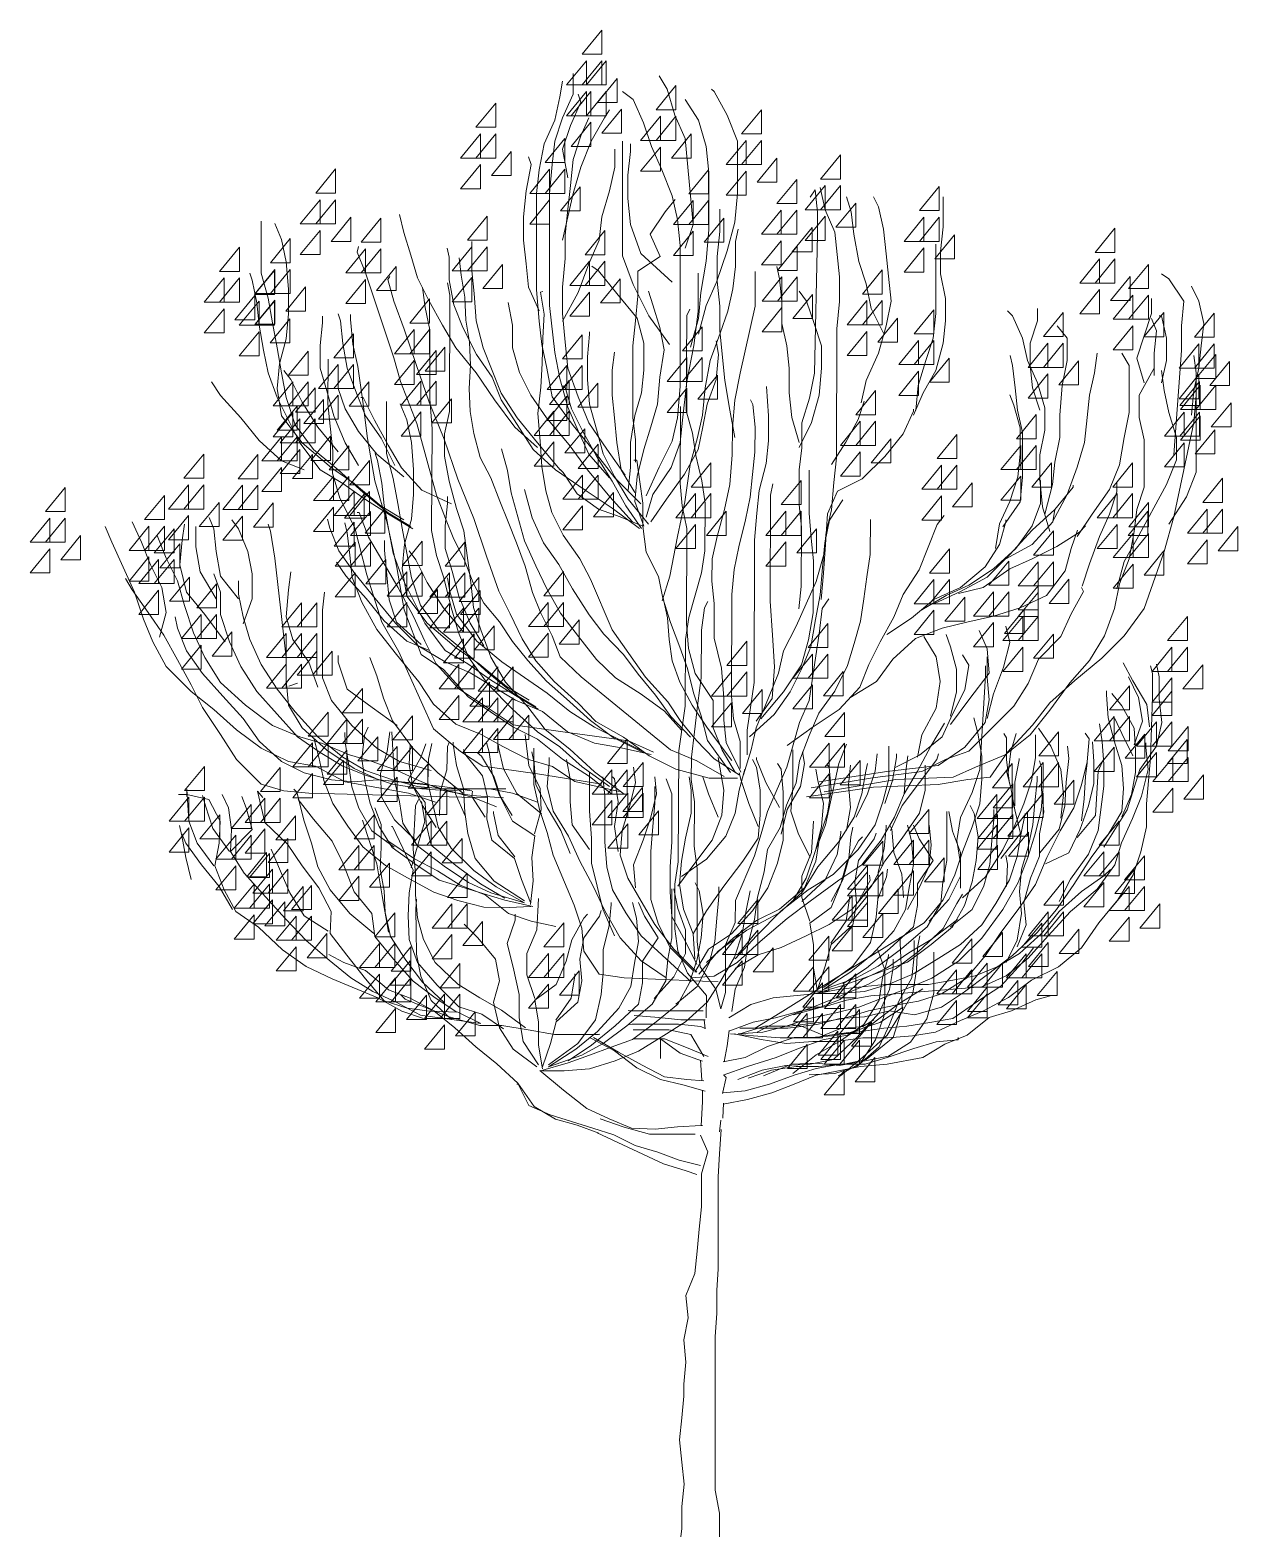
# Model space of a CAD drawing. Header units: metres. Extents: x -2430 to 1827, y 0 to 5314.
import ezdxf

# ---------------------------------------------------------------- set-up
doc = ezdxf.new("R2010")
doc.units = ezdxf.units.M
doc.layers.add('G-IMPT', color=8, linetype='Continuous', lineweight=13)

# ---------------------------------------------------------------- blocks, each defined once
blk = doc.blocks.new('91 boom01_2D - boom1_dwg_boom 3-5053505-00_0 Basismaterialen')
at = {"layer": 'G-IMPT'}
for p, q in [((-1488.5, 3010.5), (-1519.1, 3000.3)), ((-51.3, 1791.6), (-54.2, 1823.6)), ((-62.2, 1610.7), (-66.9, 1681.2)), ((12, 1476.9), (14.1, 1529.1)), ((-0.4, 1428), (4.2, 1469.6))]:
    blk.add_line(p, q, dxfattribs=at)
at = {"layer": 'G-IMPT', "flags": 128}
for points in [[(-415.3, 5313.9), (-415.3, 5228.7), (-485, 5228.7)], [(-469.5, 5120.4), (-539.1, 5120.4), (-469.5, 5205.5)], [(-415.3, 5120.4), (-485, 5120.4), (-415.3, 5205.5)], [(-399.8, 5205.5), (-399.8, 5120.4), (-469.5, 5120.4)], [(-361.1, 5058.5), (-430.8, 5058.5), (-361.1, 5143.6)], [(-154.4, 5118.2), (-154.4, 5033.1), (-224.1, 5033.1)], [(-789.1, 5056.3), (-789.1, 4971.2), (-858.8, 4971.2)], [(-469.5, 5097.2), (-469.5, 5012.1), (-539.1, 5012.1)], [(-454, 5012.1), (-523.7, 5012.1), (-454, 5097.2)], [(-399.8, 5012.1), (-469.5, 5012.1), (-399.8, 5097.2)], [(-345.6, 4950.2), (-415.3, 4950.2), (-345.6, 5035.3)], [(-208.6, 4924.8), (-278.3, 4924.8), (-208.6, 5009.9)], [(-154.4, 4924.8), (-224.1, 4924.8), (-154.4, 5009.9)], [(147.4, 5033.1), (147.4, 4948), (77.8, 4948)], [(-843.3, 4862.9), (-913, 4862.9), (-843.3, 4948)], [(-789.1, 4862.9), (-858.8, 4862.9), (-789.1, 4948)], [(-454, 4988.9), (-454, 4903.8), (-523.7, 4903.8)], [(-100.3, 4862.9), (-169.9, 4862.9), (-100.3, 4948)], [(-545.3, 4931.6), (-545.3, 4846.5), (-615, 4846.5)], [(-208.6, 4901.6), (-208.6, 4816.5), (-278.3, 4816.5)], [(93.3, 4839.7), (23.6, 4839.7), (93.3, 4924.8)], [(147.4, 4839.7), (77.8, 4839.7), (147.4, 4924.8)], [(-843.3, 4839.7), (-843.3, 4754.6), (-913, 4754.6)], [(-735, 4801), (-804.6, 4801), (-735, 4886.1)], [(201.6, 4777.8), (132, 4777.8), (201.6, 4862.9)], [(425.9, 4873.9), (425.9, 4788.8), (356.2, 4788.8)], [(-1354.2, 4824.2), (-1354.2, 4739.1), (-1423.9, 4739.1)], [(-599.5, 4738.2), (-669.1, 4738.2), (-599.5, 4823.3)], [(-545.3, 4738.2), (-615, 4738.2), (-545.3, 4823.3)], [(-39, 4821.2), (-39, 4736.1), (-108.7, 4736.1)], [(93.3, 4816.5), (93.3, 4731.3), (23.6, 4731.3)], [(271.8, 4787.6), (271.8, 4702.5), (202.1, 4702.5)], [(-491.1, 4676.3), (-560.8, 4676.3), (-491.1, 4761.4)], [(371.7, 4680.5), (302, 4680.5), (371.7, 4765.6)], [(425.9, 4680.5), (356.2, 4680.5), (425.9, 4765.6)], [(774.4, 4762.3), (774.4, 4677.2), (704.7, 4677.2)], [(-1408.4, 4630.8), (-1478, 4630.8), (-1408.4, 4715.9)], [(-1354.2, 4630.8), (-1423.9, 4630.8), (-1354.2, 4715.9)], [(-599.5, 4715), (-599.5, 4629.9), (-669.1, 4629.9)], [(-93.2, 4627.8), (-162.8, 4627.8), (-93.2, 4712.9)], [(-39, 4627.8), (-108.7, 4627.8), (-39, 4712.9)], [(217.6, 4594.2), (147.9, 4594.2), (217.6, 4679.3)], [(271.8, 4594.2), (202.1, 4594.2), (271.8, 4679.3)], [(480, 4618.6), (410.4, 4618.6), (480, 4703.7)], [(-1300, 4568.9), (-1369.7, 4568.9), (-1300, 4654)], [(-1193.9, 4651.1), (-1193.9, 4565.9), (-1263.6, 4565.9)], [(-819.4, 4657.8), (-819.4, 4572.7), (-889.1, 4572.7)], [(15.2, 4565.9), (-54.5, 4565.9), (15.2, 4651)], [(371.7, 4657.3), (371.7, 4572.2), (302, 4572.2)], [(720.2, 4568.9), (650.6, 4568.9), (720.2, 4654)], [(774.4, 4568.9), (704.7, 4568.9), (774.4, 4654)], [(-1513.8, 4578.6), (-1513.8, 4493.4), (-1583.4, 4493.4)], [(-1408.4, 4607.6), (-1408.4, 4522.4), (-1478, 4522.4)], [(-404.1, 4606.9), (-404.1, 4521.8), (-473.8, 4521.8)], [(-93.2, 4604.6), (-93.2, 4519.5), (-162.8, 4519.5)], [(217.6, 4571), (217.6, 4485.9), (147.9, 4485.9)], [(326, 4532.3), (256.3, 4532.3), (326, 4617.4)], [(828.6, 4507), (758.9, 4507), (828.6, 4592.1)], [(1393.6, 4615.3), (1393.6, 4530.2), (1324, 4530.2)], [(-1692.8, 4548), (-1692.8, 4462.9), (-1762.4, 4462.9)], [(-1248.1, 4457.6), (-1317.8, 4457.6), (-1248.1, 4542.7)], [(-1193.9, 4457.6), (-1263.6, 4457.6), (-1193.9, 4542.7)], [(-873.6, 4464.4), (-943.3, 4464.4), (-873.6, 4549.5)], [(-819.4, 4464.4), (-889.1, 4464.4), (-819.4, 4549.5)], [(273.6, 4551.8), (273.6, 4466.7), (204, 4466.7)], [(720.2, 4545.7), (720.2, 4460.5), (650.6, 4460.5)], [(-1569.4, 4466.4), (-1569.4, 4381.3), (-1639, 4381.3)], [(-1568, 4385.1), (-1637.6, 4385.1), (-1568, 4470.2)], [(-1513.8, 4385.1), (-1583.4, 4385.1), (-1513.8, 4470.2)], [(-1139.8, 4395.7), (-1209.4, 4395.7), (-1139.8, 4480.8)], [(-765.2, 4402.5), (-834.9, 4402.5), (-765.2, 4487.6)], [(-458.3, 4413.5), (-527.9, 4413.5), (-458.3, 4498.6)], [(-404.1, 4413.5), (-473.8, 4413.5), (-404.1, 4498.6)], [(573.2, 4468.3), (573.2, 4383.2), (503.5, 4383.2)], [(1339.5, 4421.9), (1269.8, 4421.9), (1339.5, 4507)], [(1393.6, 4421.9), (1324, 4421.9), (1393.6, 4507)], [(1511.6, 4487.7), (1511.6, 4402.6), (1441.9, 4402.6)], [(-1747, 4354.6), (-1816.6, 4354.6), (-1747, 4439.7)], [(-1692.8, 4354.6), (-1762.4, 4354.6), (-1692.8, 4439.7)], [(-1248.1, 4434.4), (-1248.1, 4349.3), (-1317.8, 4349.3)], [(-873.6, 4441.2), (-873.6, 4356.1), (-943.3, 4356.1)], [(-349.9, 4351.6), (-419.6, 4351.6), (-349.9, 4436.7)], [(219.4, 4358.3), (149.8, 4358.3), (219.4, 4443.5)], [(273.6, 4358.3), (204, 4358.3), (273.6, 4443.5)], [(1447.8, 4360), (1378.2, 4360), (1447.8, 4445.1)], [(-1638.6, 4292.7), (-1708.3, 4292.7), (-1638.6, 4377.8)], [(-1623.6, 4273), (-1693.2, 4273), (-1623.6, 4358.1)], [(-1569.4, 4273), (-1639, 4273), (-1569.4, 4358.1)], [(-1568, 4361.9), (-1568, 4276.8), (-1637.6, 4276.8)], [(-1459.6, 4323.2), (-1529.3, 4323.2), (-1459.6, 4408.3)], [(-1022.7, 4366), (-1022.7, 4280.8), (-1092.4, 4280.8)], [(-458.3, 4390.3), (-458.3, 4305.2), (-527.9, 4305.2)], [(327.8, 4296.4), (258.1, 4296.4), (327.8, 4381.6)], [(519, 4274.8), (449.3, 4274.8), (519, 4360)], [(573.2, 4274.8), (503.5, 4274.8), (573.2, 4360)], [(1339.5, 4398.6), (1339.5, 4313.5), (1269.8, 4313.5)], [(1457.4, 4294.3), (1387.7, 4294.3), (1457.4, 4379.4)], [(1511.6, 4294.3), (1441.9, 4294.3), (1511.6, 4379.4)], [(-1747, 4331.4), (-1747, 4246.3), (-1816.6, 4246.3)], [(219.4, 4335.1), (219.4, 4250), (149.8, 4250)], [(755.8, 4327.6), (755.8, 4242.5), (686.1, 4242.5)], [(1211.7, 4318), (1211.7, 4232.9), (1142.1, 4232.9)], [(1565.8, 4232.4), (1496.1, 4232.4), (1565.8, 4317.5)], [(1743.5, 4315.7), (1743.5, 4230.6), (1673.8, 4230.6), (1743.5, 4315.7), (1743.5, 4230.6), (1673.8, 4230.6)], [(-1515.2, 4211.1), (-1584.9, 4211.1), (-1515.2, 4296.2)], [(-1076.9, 4172.5), (-1146.5, 4172.5), (-1076.9, 4257.6)], [(-1022.7, 4172.5), (-1092.4, 4172.5), (-1022.7, 4257.6)], [(-61, 4267.7), (-61, 4182.6), (-130.7, 4182.6)], [(519, 4251.6), (519, 4166.5), (449.3, 4166.5)], [(627.3, 4213), (557.7, 4213), (627.3, 4298.1)], [(1457.4, 4271.1), (1457.4, 4186), (1387.7, 4186)], [(-1623.6, 4249.8), (-1623.6, 4164.7), (-1693.2, 4164.7)], [(-1290.1, 4243.2), (-1290.1, 4158.1), (-1359.8, 4158.1)], [(-483.9, 4239.3), (-483.9, 4154.2), (-553.5, 4154.2)], [(701.6, 4134.2), (631.9, 4134.2), (701.6, 4219.3)], [(755.8, 4134.2), (686.1, 4134.2), (755.8, 4219.3)], [(1157.5, 4124.6), (1087.9, 4124.6), (1157.5, 4209.7)], [(1211.7, 4124.6), (1142.1, 4124.6), (1211.7, 4209.7)], [(1689.3, 4122.2), (1689.3, 4207.4), (1619.7, 4122.2), (1689.3, 4122.2), (1619.7, 4122.2), (1689.3, 4207.4)], [(1673.8, 4122.2), (1743.5, 4207.4), (1743.5, 4122.2), (1673.8, 4122.2), (1743.5, 4207.4), (1743.5, 4122.2)], [(-1450.2, 4181.8), (-1450.2, 4096.7), (-1519.9, 4096.7)], [(-1076.9, 4149.3), (-1076.9, 4064.2), (-1146.5, 4064.2)], [(-998.7, 4184.2), (-998.7, 4099.1), (-1068.4, 4099.1)], [(-968.5, 4110.6), (-1038.2, 4110.6), (-968.5, 4195.7)], [(-115.2, 4074.3), (-184.9, 4074.3), (-115.2, 4159.4)], [(-61, 4074.3), (-130.7, 4074.3), (-61, 4159.4)], [(809.9, 4072.3), (740.3, 4072.3), (809.9, 4157.4)], [(1265.9, 4062.7), (1196.2, 4062.7), (1265.9, 4147.8)], [(1749, 4169.9), (1749, 4084.8), (1679.3, 4084.8)], [(1797.7, 4060.4), (1797.7, 4145.5), (1728, 4060.4), (1797.7, 4060.4), (1728, 4060.4), (1797.7, 4145.5)], [(-1290.1, 4049.7), (-1359.8, 4049.7), (-1290.1, 4134.9)], [(-538, 4045.9), (-607.7, 4045.9), (-538, 4131)], [(-483.9, 4045.9), (-553.5, 4045.9), (-483.9, 4131)], [(-6.8, 4012.4), (-76.5, 4012.4), (-6.8, 4097.5)], [(701.6, 4111), (701.6, 4025.8), (631.9, 4025.8)], [(1157.5, 4101.3), (1157.5, 4016.2), (1087.9, 4016.2)], [(1689.3, 4099), (1619.7, 4013.9), (1689.3, 4013.9), (1689.3, 4099), (1689.3, 4013.9), (1619.7, 4013.9)], [(-1504.4, 3988.4), (-1574, 3988.4), (-1504.4, 4073.5)], [(-1450.2, 3988.4), (-1519.9, 3988.4), (-1450.2, 4073.5)], [(-1425.8, 4051.8), (-1425.8, 3966.7), (-1495.4, 3966.7)], [(-1236, 3987.9), (-1305.6, 3987.9), (-1236, 4073)], [(-1052.9, 3990.8), (-1122.6, 3990.8), (-1052.9, 4075.9)], [(-998.7, 3990.8), (-1068.4, 3990.8), (-998.7, 4075.9)], [(-529.7, 4078.3), (-529.7, 3993.2), (-599.3, 3993.2)], [(-429.7, 3984), (-499.3, 3984), (-429.7, 4069.1)], [(-115.2, 4051), (-115.2, 3965.9), (-184.9, 3965.9)], [(549.9, 4042.7), (549.9, 3957.6), (480.3, 3957.6)], [(1691.8, 4075), (1691.8, 3989.8), (1622.2, 3989.8)], [(1694.8, 3976.5), (1625.1, 3976.5), (1694.8, 4061.6)], [(1749, 3976.5), (1679.3, 3976.5), (1749, 4061.6)], [(-1489.6, 3988), (-1489.6, 3902.9), (-1559.3, 3902.9)], [(-1396, 3926.5), (-1465.7, 3926.5), (-1396, 4011.6)], [(-1344.3, 4026.5), (-1344.3, 3941.4), (-1414, 3941.4)], [(-944.6, 3928.9), (-1014.2, 3928.9), (-944.6, 4014)], [(-538, 4022.6), (-538, 3937.5), (-607.7, 3937.5)], [(1803.2, 3914.6), (1733.5, 3914.6), (1803.2, 3999.7)], [(-1504.4, 3965.2), (-1504.4, 3880.1), (-1574, 3880.1)], [(-1479.9, 3858.4), (-1549.6, 3858.4), (-1479.9, 3943.5)], [(-1425.8, 3858.4), (-1495.4, 3858.4), (-1425.8, 3943.5)], [(-1052.9, 3967.5), (-1052.9, 3882.4), (-1122.6, 3882.4)], [(-583.9, 3884.8), (-653.5, 3884.8), (-583.9, 3969.9)], [(-529.7, 3884.8), (-599.3, 3884.8), (-529.7, 3969.9)], [(495.8, 3849.3), (426.1, 3849.3), (495.8, 3934.4)], [(549.9, 3849.3), (480.3, 3849.3), (549.9, 3934.4)], [(1115.9, 3957.8), (1115.9, 3872.7), (1046.2, 3872.7)], [(1637.6, 3881.5), (1568, 3881.5), (1637.6, 3966.6)], [(1691.8, 3881.5), (1622.2, 3881.5), (1691.8, 3966.6)], [(1694.8, 3953.3), (1694.8, 3868.2), (1625.1, 3868.2)], [(-1543.8, 3794.6), (-1613.4, 3794.6), (-1543.8, 3879.7)], [(-1489.6, 3794.6), (-1559.3, 3794.6), (-1489.6, 3879.7)], [(-1371.6, 3796.5), (-1441.2, 3796.5), (-1371.6, 3881.6)], [(-475.5, 3822.9), (-545.2, 3822.9), (-475.5, 3908)], [(836.3, 3888), (836.3, 3802.9), (766.7, 3802.9)], [(1746, 3819.6), (1676.3, 3819.6), (1746, 3904.7)], [(-1479.9, 3835.2), (-1479.9, 3750.1), (-1549.6, 3750.1)], [(-1307.3, 3848), (-1307.3, 3762.8), (-1376.9, 3762.8)], [(-583.9, 3861.6), (-583.9, 3776.5), (-653.5, 3776.5)], [(-428.5, 3853.1), (-428.5, 3768), (-498.2, 3768)], [(495.8, 3826.1), (495.8, 3741), (426.1, 3741)], [(604.1, 3787.4), (534.5, 3787.4), (604.1, 3872.5)], [(1061.7, 3764.3), (992.1, 3764.3), (1061.7, 3849.5)], [(1115.9, 3764.3), (1046.2, 3764.3), (1115.9, 3849.5)], [(1637.6, 3858.3), (1637.6, 3773.2), (1568, 3773.2)], [(-1818.6, 3818.3), (-1818.6, 3733.2), (-1888.3, 3733.2)], [(-1627.5, 3816.8), (-1627.5, 3731.7), (-1697.2, 3731.7)], [(-1435.4, 3732.7), (-1505.1, 3732.7), (-1435.4, 3817.8)], [(-1234.4, 3795.5), (-1234.4, 3710.4), (-1304, 3710.4)], [(-30.6, 3787.4), (-30.6, 3702.3), (-100.3, 3702.3)], [(782.2, 3694.6), (712.5, 3694.6), (782.2, 3779.7)], [(836.3, 3694.6), (766.7, 3694.6), (836.3, 3779.7)], [(1170.1, 3702.4), (1100.4, 3702.4), (1170.1, 3787.6)], [(1455.6, 3787.4), (1455.6, 3702.3), (1385.9, 3702.3)], [(-1543.8, 3771.4), (-1543.8, 3686.3), (-1613.4, 3686.3)], [(-1361.4, 3654.5), (-1431.1, 3654.5), (-1361.4, 3739.6)], [(-1307.3, 3654.5), (-1376.9, 3654.5), (-1307.3, 3739.6)], [(-482.7, 3659.7), (-552.4, 3659.7), (-482.7, 3744.8)], [(-428.5, 3659.7), (-498.2, 3659.7), (-428.5, 3744.8)], [(287.4, 3725.6), (287.4, 3640.4), (217.7, 3640.4)], [(1061.7, 3741.1), (1061.7, 3656), (992.1, 3656)], [(1772.9, 3733.2), (1772.9, 3648.1), (1703.3, 3648.1)], [(-2306.6, 3701.3), (-2306.6, 3616.2), (-2376.3, 3616.2)], [(-1957.3, 3672.5), (-1957.3, 3587.4), (-2027, 3587.4)], [(-1872.8, 3624.9), (-1942.5, 3624.9), (-1872.8, 3710)], [(-1818.6, 3624.9), (-1888.3, 3624.9), (-1818.6, 3710)], [(-1681.7, 3623.4), (-1751.4, 3623.4), (-1681.7, 3708.5)], [(-1627.5, 3623.4), (-1697.2, 3623.4), (-1627.5, 3708.5)], [(-1288.6, 3602.1), (-1358.2, 3602.1), (-1288.6, 3687.2)], [(-1253.1, 3592.6), (-1322.7, 3592.6), (-1253.1, 3677.7)], [(-1234.4, 3602.1), (-1304, 3602.1), (-1234.4, 3687.2)], [(-374.3, 3597.8), (-444, 3597.8), (-374.3, 3682.9)], [(-84.8, 3594), (-154.4, 3594), (-84.8, 3679.1)], [(-30.6, 3594), (-100.3, 3594), (-30.6, 3679.1)], [(782.2, 3671.3), (782.2, 3586.2), (712.5, 3586.2)], [(890.5, 3632.7), (820.9, 3632.7), (890.5, 3717.8)], [(1401.4, 3594), (1331.7, 3594), (1401.4, 3679.1)], [(1455.6, 3594), (1385.9, 3594), (1455.6, 3679.1)], [(-1764.4, 3563), (-1834.1, 3563), (-1764.4, 3648.1)], [(-1573.3, 3561.5), (-1643, 3561.5), (-1573.3, 3646.6)], [(-1361.4, 3631.3), (-1361.4, 3546.2), (-1431.1, 3546.2)], [(-1231, 3616.6), (-1231, 3531.5), (-1300.7, 3531.5)], [(-1180.2, 3540.2), (-1249.9, 3540.2), (-1180.2, 3625.3)], [(-482.7, 3636.5), (-482.7, 3551.4), (-552.4, 3551.4)], [(23.6, 3532.1), (-46.1, 3532.1), (23.6, 3617.2)], [(233.2, 3532.1), (163.5, 3532.1), (233.2, 3617.2)], [(287.4, 3532.1), (217.7, 3532.1), (287.4, 3617.2)], [(1509.7, 3532.1), (1440.1, 3532.1), (1509.7, 3617.2)], [(1511.8, 3647.4), (1511.8, 3562.2), (1442.2, 3562.2)], [(1718.7, 3539.8), (1649.1, 3539.8), (1718.7, 3624.9)], [(1772.9, 3539.8), (1703.3, 3539.8), (1772.9, 3624.9)], [(-2360.8, 3507.8), (-2430.5, 3507.8), (-2360.8, 3593)], [(-2306.6, 3507.8), (-2376.3, 3507.8), (-2306.6, 3593)], [(-2011.5, 3479.1), (-2081.2, 3479.1), (-2011.5, 3564.2)], [(-1957.3, 3479.1), (-2027, 3479.1), (-1957.3, 3564.2)], [(-1872.8, 3601.7), (-1872.8, 3516.6), (-1942.5, 3516.6)], [(-1681.7, 3600.1), (-1681.7, 3515), (-1751.4, 3515)], [(-1288.6, 3578.9), (-1288.6, 3493.8), (-1358.2, 3493.8)], [(-84.8, 3570.8), (-84.8, 3485.6), (-154.4, 3485.6)], [(1401.4, 3570.8), (1401.4, 3485.6), (1331.7, 3485.6)], [(1827.1, 3477.9), (1757.4, 3477.9), (1827.1, 3563)], [(-2252.4, 3445.9), (-2322.1, 3445.9), (-2252.4, 3531.1)], [(-1923.2, 3555.2), (-1923.2, 3470.1), (-1992.8, 3470.1)], [(-1285.2, 3423.2), (-1354.9, 3423.2), (-1285.2, 3508.3)], [(-1231, 3423.2), (-1300.7, 3423.2), (-1231, 3508.3)], [(-1048.4, 3511.3), (-1048.4, 3426.2), (-1118.1, 3426.2)], [(-898.2, 3508.1), (-898.2, 3422.9), (-967.8, 3422.9)], [(233.2, 3508.9), (233.2, 3423.8), (163.5, 3423.8)], [(341.6, 3470.2), (271.9, 3470.2), (341.6, 3555.3)], [(1176.9, 3547.5), (1176.9, 3462.4), (1107.2, 3462.4)], [(1457.7, 3453.9), (1388, 3453.9), (1457.7, 3539)], [(1511.8, 3453.9), (1442.2, 3453.9), (1511.8, 3539)], [(1718.7, 3516.6), (1718.7, 3431.5), (1649.1, 3431.5)], [(-2360.8, 3484.6), (-2360.8, 3399.5), (-2430.5, 3399.5)], [(-2011.5, 3455.8), (-2011.5, 3370.7), (-2081.2, 3370.7)], [(-1903.1, 3417.2), (-1972.8, 3417.2), (-1903.1, 3502.3)], [(810, 3484.3), (810, 3399.2), (740.3, 3399.2)], [(1566, 3392), (1496.4, 3392), (1566, 3477.1)], [(-1977.4, 3361.7), (-2047, 3361.7), (-1977.4, 3446.9)], [(-1923.2, 3361.7), (-1992.8, 3361.7), (-1923.2, 3446.9)], [(-1176.8, 3361.3), (-1246.5, 3361.3), (-1176.8, 3446.4)], [(-1102.6, 3317.9), (-1172.3, 3317.9), (-1102.6, 3403)], [(-1048.4, 3317.9), (-1118.1, 3317.9), (-1048.4, 3403)], [(-549.7, 3404.2), (-549.7, 3319), (-619.4, 3319)], [(1019.4, 3441), (1019.4, 3355.9), (949.8, 3355.9)], [(1122.7, 3354.1), (1122.7, 3269), (1053.1, 3269), (1122.7, 3354.1), (1053.1, 3354.1), (1122.7, 3439.2)], [(1176.9, 3354.1), (1107.2, 3354.1), (1176.9, 3439.2)], [(1457.7, 3430.7), (1457.7, 3345.6), (1388, 3345.6)], [(-1869, 3299.8), (-1938.7, 3299.8), (-1869, 3385)], [(-1773.3, 3361.5), (-1773.3, 3276.4), (-1842.9, 3276.4)], [(-1285.2, 3400), (-1285.2, 3314.9), (-1354.9, 3314.9)], [(-952.4, 3314.6), (-1022, 3314.6), (-952.4, 3399.7)], [(-898.2, 3314.6), (-967.8, 3314.6), (-898.2, 3399.7)], [(-849, 3383.7), (-849, 3298.6), (-918.6, 3298.6)], [(810, 3290.9), (740.3, 3290.9), (810, 3376)], [(1231.1, 3292.2), (1161.4, 3292.2), (1231.1, 3377.3)], [(-1977.4, 3338.5), (-1977.4, 3253.4), (-2047, 3253.4)], [(-1102.6, 3294.7), (-1102.6, 3209.6), (-1172.3, 3209.6)], [(-994.2, 3256), (-1063.9, 3256), (-994.2, 3341.1)], [(-844, 3252.7), (-913.7, 3252.7), (-844, 3337.8)], [(-603.9, 3210.7), (-673.6, 3210.7), (-603.9, 3295.8)], [(-549.7, 3210.7), (-619.4, 3210.7), (-549.7, 3295.8)], [(864.2, 3229), (794.5, 3229), (864.2, 3314.1)], [(965.2, 3247.6), (895.6, 3247.6), (965.2, 3332.7)], [(1019.4, 3247.6), (949.8, 3247.6), (1019.4, 3332.7)], [(1122.7, 3330.9), (1122.7, 3245.8), (1053.1, 3245.8)], [(-1827.4, 3168), (-1897.1, 3168), (-1827.4, 3253.2)], [(-1773.3, 3168), (-1842.9, 3168), (-1773.3, 3253.2)], [(-1473.6, 3294.3), (-1473.6, 3209.2), (-1543.3, 3209.2)], [(-1419.5, 3294.3), (-1419.5, 3209.2), (-1489.1, 3209.2)], [(-952.4, 3291.4), (-952.4, 3206.3), (-1022, 3206.3)], [(-849, 3190.3), (-918.6, 3190.3), (-849, 3275.4)], [(755.8, 3267.7), (755.8, 3182.6), (686.1, 3182.6)], [(1068.5, 3160.7), (998.9, 3160.7), (1068.5, 3245.8)], [(1073.6, 3185.7), (1004, 3185.7), (1073.6, 3270.8)], [(1122.7, 3160.7), (1053.1, 3160.7), (1122.7, 3245.8)], [(1649.1, 3245.8), (1649.1, 3160.7), (1579.4, 3160.7)], [(-1719.1, 3106.1), (-1788.7, 3106.1), (-1719.1, 3191.3)], [(-794.8, 3128.4), (-864.4, 3128.4), (-794.8, 3213.5)], [(-495.5, 3148.8), (-565.2, 3148.8), (-495.5, 3233.9)], [(381.8, 3221.7), (381.8, 3136.6), (312.2, 3136.6)], [(965.2, 3224.4), (965.2, 3139.3), (895.6, 3139.3)], [(-1827.4, 3144.8), (-1827.4, 3059.7), (-1897.1, 3059.7)], [(-1527.8, 3100.9), (-1597.5, 3100.9), (-1527.8, 3186)], [(-1473.6, 3100.9), (-1473.6, 3186), (-1543.3, 3100.9), (-1473.6, 3100.9), (-1543.3, 3100.9), (-1473.6, 3186)], [(-1419.5, 3100.9), (-1489.1, 3100.9), (-1419.5, 3186)], [(-903.1, 3167.1), (-903.1, 3082), (-972.8, 3082)], [(-864.9, 3184.4), (-864.9, 3099.3), (-934.6, 3099.3)], [(-603.9, 3187.5), (-603.9, 3102.4), (-673.6, 3102.4)], [(95.8, 3158.6), (95.8, 3073.5), (26.1, 3073.5)], [(1068.5, 3137.5), (1068.5, 3052.4), (998.9, 3052.4)], [(1176.9, 3098.8), (1107.2, 3098.8), (1176.9, 3183.9)], [(1594.9, 3052.4), (1525.2, 3052.4), (1594.9, 3137.5)], [(1649.1, 3052.4), (1579.4, 3052.4), (1649.1, 3137.5)], [(-1419.5, 3039), (-1489.1, 3039), (-1419.5, 3124.1)], [(-1365.3, 3039), (-1434.9, 3039), (-1365.3, 3124.1)], [(327.7, 3028.2), (258, 3028.2), (327.7, 3113.3)], [(381.8, 3028.2), (312.2, 3028.2), (381.8, 3113.3)], [(-1527.8, 3077.7), (-1527.8, 2992.6), (-1597.5, 2992.6)], [(-1473.6, 3077.7), (-1473.6, 2992.6), (-1543.3, 2992.6)], [(-919.1, 2991), (-988.8, 2991), (-919.1, 3076.1)], [(-864.9, 2991), (-934.6, 2991), (-864.9, 3076.1)], [(-781.4, 3067.8), (-781.4, 2982.7), (-851.1, 2982.7)], [(-727.2, 3067.8), (-727.2, 2982.7), (-796.9, 2982.7)], [(41.6, 2965.2), (-28.1, 2965.2), (41.6, 3050.3)], [(95.8, 2965.2), (26.1, 2965.2), (95.8, 3050.3)], [(436, 2966.3), (366.4, 2966.3), (436, 3051.4)], [(1594.9, 3029.1), (1594.9, 2944), (1525.2, 2944)], [(1703.3, 2990.5), (1633.6, 2990.5), (1703.3, 3075.6)], [(-1259.4, 2991.6), (-1259.4, 2906.5), (-1329.1, 2906.5)], [(-810.7, 2929.1), (-880.4, 2929.1), (-810.7, 3014.2)], [(150, 2903.3), (80.3, 2903.3), (150, 2988.4)], [(327.7, 3005), (327.7, 2919.9), (258, 2919.9)], [(1444.8, 3001.3), (1444.8, 2916.2), (1375.1, 2916.2)], [(1594.1, 2982.3), (1594.1, 2897.2), (1524.5, 2897.2)], [(-919.1, 2967.8), (-919.1, 2882.6), (-988.8, 2882.6)], [(-835.6, 2874.4), (-905.3, 2874.4), (-835.6, 2959.5)], [(-781.4, 2874.4), (-851.1, 2874.4), (-781.4, 2959.5), (-781.4, 2874.4), (-851.1, 2874.4), (-781.4, 2959.5)], [(-727.2, 2874.4), (-796.9, 2874.4), (-727.2, 2959.5)], [(41.6, 2942), (41.6, 2856.9), (-28.1, 2856.9)], [(-1380.4, 2908.6), (-1380.4, 2823.5), (-1450.1, 2823.5)], [(-1313.6, 2798.2), (-1383.3, 2798.2), (-1313.6, 2883.3)], [(-1259.4, 2798.2), (-1329.1, 2798.2), (-1259.4, 2883.3)], [(-1082.7, 2895.7), (-1082.7, 2810.5), (-1152.4, 2810.5)], [(-727.2, 2812.5), (-796.9, 2812.5), (-727.2, 2897.6)], [(-673, 2812.5), (-742.7, 2812.5), (-673, 2897.6)], [(440.9, 2907.9), (440.9, 2822.8), (371.2, 2822.8)], [(1390.6, 2807.9), (1320.9, 2807.9), (1390.6, 2893)], [(1444.8, 2807.9), (1375.1, 2807.9), (1444.8, 2893)], [(1540, 2788.9), (1470.3, 2788.9), (1540, 2874)], [(1594.1, 2788.9), (1524.5, 2788.9), (1594.1, 2874)], [(-1205.3, 2736.3), (-1274.9, 2736.3), (-1205.3, 2821.4)], [(-835.6, 2851.2), (-835.6, 2766.1), (-905.3, 2766.1)], [(-781.4, 2851.2), (-781.4, 2766.1), (-851.1, 2766.1)], [(1194.5, 2839.1), (1194.5, 2754), (1124.9, 2754)], [(1498.9, 2746), (1429.3, 2746), (1498.9, 2831.1)], [(1651.6, 2857.6), (1651.6, 2772.5), (1581.9, 2772.5)], [(-1434.6, 2715.2), (-1504.3, 2715.2), (-1434.6, 2800.3)], [(-1380.4, 2715.2), (-1450.1, 2715.2), (-1380.4, 2800.3)], [(-1313.6, 2774.9), (-1313.6, 2689.8), (-1383.3, 2689.8)], [(-1136.9, 2702.2), (-1206.6, 2702.2), (-1136.9, 2787.3)], [(-1082.7, 2702.2), (-1152.4, 2702.2), (-1082.7, 2787.3)], [(-325.6, 2813.1), (-325.6, 2727.9), (-395.2, 2727.9)], [(386.7, 2714.5), (317, 2714.5), (386.7, 2799.6)], [(440.9, 2714.5), (371.2, 2714.5), (440.9, 2799.6)], [(1390.6, 2784.6), (1390.6, 2699.5), (1320.9, 2699.5)], [(1540, 2765.7), (1540, 2680.6), (1470.3, 2680.6)], [(1648.3, 2727), (1578.7, 2727), (1648.3, 2812.1)], [(-1816.3, 2717), (-1816.3, 2631.9), (-1886, 2631.9)], [(-1549.1, 2713.4), (-1549.1, 2628.3), (-1618.8, 2628.3)], [(-1326.2, 2653.3), (-1395.9, 2653.3), (-1326.2, 2738.4)], [(-1028.5, 2640.3), (-1098.2, 2640.3), (-1028.5, 2725.4)], [(-269.7, 2730.9), (-269.7, 2645.8), (-339.4, 2645.8)], [(495.1, 2652.6), (425.4, 2652.6), (495.1, 2737.7)], [(1031.8, 2726.9), (1031.8, 2641.8), (962.1, 2641.8)], [(1140.4, 2645.6), (1070.7, 2645.6), (1140.4, 2730.8)], [(1194.5, 2645.6), (1124.9, 2645.6), (1194.5, 2730.8)], [(1597.4, 2664.1), (1527.7, 2664.1), (1597.4, 2749.2)], [(1651.6, 2664.1), (1581.9, 2664.1), (1651.6, 2749.2)], [(-1434.6, 2692), (-1434.6, 2606.9), (-1504.3, 2606.9)], [(-1136.9, 2679), (-1136.9, 2593.9), (-1206.6, 2593.9)], [(-325.6, 2619.6), (-395.2, 2619.6), (-325.6, 2704.7)], [(386.7, 2691.3), (386.7, 2606.2), (317, 2606.2)], [(1248.7, 2583.8), (1179.1, 2583.8), (1248.7, 2668.9)], [(1705.7, 2602.2), (1636.1, 2602.2), (1705.7, 2687.3)], [(-1870.5, 2523.6), (-1940.2, 2523.6), (-1870.5, 2608.7)], [(-1816.3, 2523.6), (-1886, 2523.6), (-1816.3, 2608.7)], [(-1603.3, 2519.9), (-1673, 2519.9), (-1603.3, 2605)], [(-1549.1, 2519.9), (-1618.8, 2519.9), (-1549.1, 2605)], [(-962, 2632.6), (-962, 2547.5), (-1031.7, 2547.5)], [(-323.9, 2537.4), (-393.6, 2537.4), (-323.9, 2622.5)], [(-271.4, 2557.7), (-341, 2557.7), (-271.4, 2642.8)], [(-269.7, 2537.4), (-339.4, 2537.4), (-269.7, 2622.5)], [(977.6, 2533.5), (907.9, 2533.5), (977.6, 2618.6)], [(1031.8, 2533.5), (962.1, 2533.5), (1031.8, 2618.6)], [(1034.4, 2655.8), (1034.4, 2570.7), (964.7, 2570.7)], [(1140.4, 2622.4), (1140.4, 2537.3), (1070.7, 2537.3)], [(1597.4, 2640.9), (1597.4, 2555.8), (1527.7, 2555.8)], [(-1651.5, 2583.3), (-1651.5, 2498.2), (-1721.2, 2498.2)], [(-379.7, 2596.4), (-379.7, 2511.3), (-449.4, 2511.3)], [(-215.6, 2475.5), (-285.2, 2475.5), (-215.6, 2560.6)], [(737.6, 2565.2), (737.6, 2480.1), (668, 2480.1)], [(1085.9, 2471.6), (1016.3, 2471.6), (1085.9, 2556.7)], [(-1870.5, 2500.4), (-1870.5, 2415.3), (-1940.2, 2415.3)], [(-1762.2, 2461.7), (-1831.8, 2461.7), (-1762.2, 2546.8)], [(-1494.9, 2458), (-1564.6, 2458), (-1494.9, 2543.1)], [(-1218.1, 2546.4), (-1218.1, 2461.3), (-1287.8, 2461.3)], [(-1016.2, 2439.2), (-1085.9, 2439.2), (-1016.2, 2524.3)], [(-962, 2439.2), (-1031.7, 2439.2), (-962, 2524.3)], [(-323.9, 2514.2), (-323.9, 2429.1), (-393.6, 2429.1)], [(977.6, 2510.3), (977.6, 2425.2), (907.9, 2425.2)], [(980.2, 2462.4), (910.5, 2462.4), (980.2, 2547.5)], [(1034.4, 2462.4), (964.7, 2462.4), (1034.4, 2547.5)], [(1408.4, 2524.2), (1408.4, 2439.1), (1338.7, 2439.1)], [(-1705.7, 2389.9), (-1775.3, 2389.9), (-1705.7, 2475)], [(-1651.5, 2389.9), (-1721.2, 2389.9), (-1651.5, 2475)], [(-1603.3, 2496.7), (-1603.3, 2411.6), (-1673, 2411.6)], [(-1521.9, 2463.5), (-1521.9, 2378.3), (-1591.5, 2378.3)], [(-907.9, 2377.3), (-977.5, 2377.3), (-907.9, 2462.4)], [(575.3, 2453.9), (575.3, 2368.8), (505.6, 2368.8)], [(683.4, 2371.8), (613.8, 2371.8), (683.4, 2456.9)], [(737.6, 2371.8), (668, 2371.8), (737.6, 2456.9)], [(1088.6, 2400.5), (1018.9, 2400.5), (1088.6, 2485.6)], [(-1597.3, 2328), (-1667, 2328), (-1597.3, 2413.1)], [(-1587.1, 2410.2), (-1587.1, 2325.1), (-1656.8, 2325.1)], [(-1272.3, 2353), (-1341.9, 2353), (-1272.3, 2438.1)], [(-1218.1, 2353), (-1287.8, 2353), (-1218.1, 2438.1)], [(-1016.2, 2416), (-1016.2, 2330.9), (-1085.9, 2330.9)], [(791.8, 2309.9), (722.1, 2309.9), (791.8, 2395)], [(980.2, 2439.2), (980.2, 2354), (910.5, 2354)], [(1354.2, 2330.8), (1284.5, 2330.8), (1354.2, 2415.9)], [(1408.4, 2330.8), (1338.7, 2330.8), (1408.4, 2415.9)], [(1497.6, 2402.4), (1497.6, 2317.3), (1427.9, 2317.3)], [(-1705.7, 2366.7), (-1705.7, 2281.6), (-1775.3, 2281.6)], [(-1576, 2270), (-1645.7, 2270), (-1576, 2355.1)], [(-1521.9, 2270), (-1591.5, 2270), (-1521.9, 2355.1)], [(-1163.9, 2291.1), (-1233.6, 2291.1), (-1163.9, 2376.2)], [(-889.8, 2340.5), (-889.8, 2255.4), (-959.4, 2255.4)], [(521.1, 2368.8), (521.1, 2283.7), (451.4, 2283.7)], [(521.1, 2260.5), (451.4, 2260.5), (521.1, 2345.6)], [(575.3, 2260.5), (505.6, 2260.5), (575.3, 2345.6)], [(683.4, 2348.6), (683.4, 2263.5), (613.8, 2263.5)], [(1462.5, 2268.9), (1392.9, 2268.9), (1462.5, 2354)], [(-1641.3, 2216.8), (-1710.9, 2216.8), (-1641.3, 2301.9)], [(-1587.1, 2216.8), (-1656.8, 2216.8), (-1587.1, 2301.9)], [(-1467.7, 2208.1), (-1537.3, 2208.1), (-1467.7, 2293.2)], [(-1438.9, 2297.6), (-1438.9, 2212.5), (-1508.6, 2212.5)], [(-1272.3, 2329.8), (-1272.3, 2244.7), (-1341.9, 2244.7)], [(1212.8, 2313.1), (1212.8, 2228), (1143.2, 2228)], [(1354.2, 2307.5), (1354.2, 2222.4), (1284.5, 2222.4)], [(1443.4, 2209), (1373.8, 2209), (1443.4, 2294.1)], [(1497.6, 2209), (1427.9, 2209), (1497.6, 2294.1)], [(-1576, 2246.8), (-1576, 2161.7), (-1645.7, 2161.7)], [(-1532.9, 2154.9), (-1602.6, 2154.9), (-1532.9, 2240)], [(-944, 2147.1), (-1013.6, 2147.1), (-944, 2232.2)], [(-889.8, 2147.1), (-959.4, 2147.1), (-889.8, 2232.2)], [(134.3, 2247.7), (134.3, 2162.6), (64.6, 2162.6)], [(466.9, 2175.4), (397.2, 2175.4), (466.9, 2260.5)], [(521.1, 2175.4), (451.4, 2175.4), (521.1, 2260.5)], [(521.1, 2237.3), (521.1, 2152.2), (451.4, 2152.2)], [(629.4, 2198.6), (559.8, 2198.6), (629.4, 2283.7)], [(1551.8, 2147.1), (1482.1, 2147.1), (1551.8, 2232.2)], [(-1641.3, 2193.6), (-1641.3, 2108.5), (-1710.9, 2108.5)], [(-1493.1, 2104.2), (-1562.8, 2104.2), (-1493.1, 2189.3)], [(-1438.9, 2104.2), (-1508.6, 2104.2), (-1438.9, 2189.3)], [(-1145.2, 2201.3), (-1145.2, 2116.1), (-1214.9, 2116.1)], [(575.3, 2113.5), (505.6, 2113.5), (575.3, 2198.6)], [(1158.6, 2119.7), (1089, 2119.7), (1158.6, 2204.8)], [(1212.8, 2119.7), (1143.2, 2119.7), (1212.8, 2204.8)], [(1443.4, 2185.7), (1443.4, 2100.6), (1373.8, 2100.6)], [(-1384.8, 2042.3), (-1454.4, 2042.3), (-1384.8, 2127.4)], [(-835.6, 2085.2), (-905.3, 2085.2), (-835.6, 2170.3)], [(-549.4, 2166), (-549.4, 2080.9), (-619.1, 2080.9)], [(80.1, 2054.3), (10.5, 2054.3), (80.1, 2139.4)], [(134.3, 2054.3), (64.6, 2054.3), (134.3, 2139.4)], [(466.9, 2152.2), (466.9, 2067), (397.2, 2067)], [(997.6, 2131.8), (997.6, 2046.7), (928, 2046.7)], [(1135.6, 2164.4), (1135.6, 2079.3), (1066, 2079.3)], [(1267, 2057.8), (1197.3, 2057.8), (1267, 2142.9)], [(-1493.1, 2081), (-1493.1, 1995.9), (-1562.8, 1995.9)], [(-1199.4, 2007.8), (-1269, 2007.8), (-1199.4, 2092.9)], [(-1145.2, 2007.8), (-1214.9, 2007.8), (-1145.2, 2092.9)], [(-1087.9, 2080.4), (-1087.9, 1995.3), (-1157.5, 1995.3)], [(-944, 2123.9), (-944, 2038.8), (-1013.6, 2038.8)], [(188.5, 1992.4), (118.8, 1992.4), (188.5, 2077.5)], [(384.9, 2118.5), (384.9, 2033.4), (315.2, 2033.4)], [(889.3, 2108.6), (889.3, 2023.5), (819.6, 2023.5)], [(1158.6, 2096.5), (1158.6, 2011.4), (1089, 2011.4)], [(-1091, 1945.9), (-1160.7, 1945.9), (-1091, 2031)], [(-915.8, 2021.9), (-915.8, 1936.8), (-985.5, 1936.8)], [(-603.6, 1972.6), (-673.3, 1972.6), (-603.6, 2057.7)], [(-549.4, 1972.6), (-619.1, 1972.6), (-549.4, 2057.7)], [(80.1, 2031.1), (80.1, 1945.9), (10.5, 1945.9)], [(943.5, 1938.4), (873.8, 1938.4), (943.5, 2023.5)], [(997.6, 1938.4), (928, 1938.4), (997.6, 2023.5)], [(1081.4, 1971), (1011.8, 1971), (1081.4, 2056.1)], [(1135.6, 1971), (1066, 1971), (1135.6, 2056.1)], [(-1199.4, 1984.6), (-1199.4, 1899.5), (-1269, 1899.5)], [(-1142.1, 1887), (-1211.7, 1887), (-1142.1, 1972.1)], [(-1087.9, 1887), (-1157.5, 1887), (-1087.9, 1972.1)], [(-495.2, 1910.7), (-564.9, 1910.7), (-495.2, 1995.8)], [(330.7, 1925.1), (261, 1925.1), (330.7, 2010.2)], [(384.9, 1925.1), (315.2, 1925.1), (384.9, 2010.2)], [(480.9, 1985.8), (480.9, 1900.6), (411.2, 1900.6)], [(835.1, 1915.2), (765.4, 1915.2), (835.1, 2000.3)], [(889.3, 1915.2), (819.6, 1915.2), (889.3, 2000.3)], [(1189.8, 1909.1), (1120.1, 1909.1), (1189.8, 1994.2)], [(-970, 1828.5), (-1039.7, 1828.5), (-970, 1913.6)], [(-915.8, 1828.5), (-985.5, 1828.5), (-915.8, 1913.6)], [(-603.6, 1949.4), (-603.6, 1864.3), (-673.3, 1864.3)], [(362.7, 1953.7), (362.7, 1868.6), (293.1, 1868.6)], [(439, 1863.2), (369.4, 1863.2), (439, 1948.3)], [(943.5, 1853.3), (873.8, 1853.3), (943.5, 1938.4)], [(943.5, 1915.2), (943.5, 1830.1), (873.8, 1830.1)], [(1051.8, 1876.5), (982.2, 1876.5), (1051.8, 1961.6)], [(1081.4, 1947.8), (1081.4, 1862.7), (1011.8, 1862.7)], [(-1142.1, 1863.8), (-1142.1, 1778.7), (-1211.7, 1778.7)], [(-1033.7, 1825.1), (-1103.4, 1825.1), (-1033.7, 1910.2)], [(330.7, 1901.9), (330.7, 1816.8), (261, 1816.8)], [(426.7, 1792.3), (357.1, 1792.3), (426.7, 1877.4)], [(480.9, 1792.3), (411.2, 1792.3), (480.9, 1877.4)], [(493, 1860.3), (493, 1775.2), (423.4, 1775.2)], [(835.1, 1892), (835.1, 1806.9), (765.4, 1806.9)], [(-861.6, 1766.6), (-931.3, 1766.6), (-861.6, 1851.7)], [(308.5, 1760.2), (238.9, 1760.2), (308.5, 1845.3)], [(362.7, 1760.2), (293.1, 1760.2), (362.7, 1845.3)], [(535.1, 1730.4), (465.4, 1730.4), (535.1, 1815.5)], [(-970, 1805.3), (-970, 1720.2), (-1039.7, 1720.2)], [(416.9, 1698.3), (347.2, 1698.3), (416.9, 1783.4)], [(426.7, 1769.1), (426.7, 1684), (357.1, 1684)], [(308.5, 1737), (308.5, 1651.9), (238.9, 1651.9)], [(438.9, 1666.8), (369.2, 1666.8), (438.9, 1752)], [(493, 1666.8), (423.4, 1666.8), (493, 1752)], [(547.2, 1604.9), (477.6, 1604.9), (547.2, 1690.1)], [(438.9, 1643.6), (438.9, 1558.5), (369.2, 1558.5)]]:
    blk.add_lwpolyline(points, close=True, dxfattribs=at)
for points in [[(-387.8, 3735.3), (-461.4, 3818.2), (-498.2, 3901), (-535, 3983.8), (-562.7, 4085), (-581.1, 4177), (-599.5, 4342.6), (-599.5, 4738.2), (-590.3, 4839.4), (-581.1, 4922.2), (-553.5, 5005), (-516.6, 5087.8), (-516.6, 5161.4)], [(-277.3, 3643.3), (-369.3, 3735.3), (-433.8, 3818.2), (-516.6, 3919.4), (-590.3, 4020.6), (-608.7, 4121.8), (-627.1, 4204.6), (-636.3, 4287.4), (-645.5, 4397.8), (-645.5, 4738.2), (-636.3, 4821), (-617.9, 4913), (-581.1, 4995.8), (-562.7, 5078.6), (-553.5, 5133.8)], [(-120.8, 4545), (-93.2, 4627.8), (-102.4, 4729), (-111.6, 4830.2), (-120.8, 4931.4), (-157.6, 5014.2), (-185.2, 5106.2), (-212.8, 5152.2)], [(-74.8, 4241.4), (-47.1, 4342.6), (-10.3, 4425.4), (26.5, 4535.8), (54.1, 4637), (63.3, 4738.2), (63.3, 4922.2), (26.5, 5014.2), (-19.5, 5097), (-28.7, 5106.2)], [(-535, 4793.4), (-553.5, 4894.6), (-525.8, 4977.4), (-489, 5060.2), (-498.2, 5087.8)], [(-258.9, 3670.9), (-212.8, 3772.1), (-166.8, 3864.2), (-148.4, 3947), (-139.2, 4057.4), (-139.2, 4554.2), (-148.4, 4646.2), (-166.8, 4729), (-203.6, 4821), (-240.5, 4903.8), (-268.1, 4986.6), (-304.9, 5069.4), (-341.7, 5097)], [(-102.4, 4195.4), (-74.8, 4296.6), (-65.6, 4388.6), (-47.1, 4499), (-37.9, 4609.4), (-37.9, 4811.8), (-47.1, 4903.8), (-74.8, 4995.8), (-120.8, 5069.4)], [(-553.5, 4572.6), (-516.6, 4738.2), (-489, 4830.2), (-452.2, 4922.2), (-406.2, 5005), (-387.8, 5032.6)], [(-332.5, 3744.5), (-397, 3836.6), (-461.4, 3928.6), (-498.2, 4020.6), (-535, 4121.8), (-544.3, 4213.8), (-553.5, 4315), (-553.5, 4407), (-544.3, 4508.2), (-544.3, 4591), (-535, 4683), (-525.8, 4765.8), (-516.6, 4857.8), (-489, 4940.6), (-461.4, 5005)], [(-553.5, 4287.4), (-498.2, 4388.6), (-461.4, 4489.8), (-424.6, 4572.6), (-415.4, 4655.4), (-387.8, 4747.4), (-369.3, 4830.2), (-369.3, 4894.6)], [(-176, 4204.6), (-249.7, 4305.8), (-304.9, 4416.2), (-341.7, 4517.4), (-341.7, 4922.2)], [(-166.8, 4425.4), (-277.3, 4526.6), (-314.1, 4627.8), (-323.3, 4719.8), (-323.3, 4802.6), (-314.1, 4885.4), (-314.1, 4913)], [(-636.3, 4324.2), (-673.1, 4407), (-682.3, 4489.8), (-691.5, 4572.6), (-691.5, 4655.4), (-682.3, 4747.4), (-663.9, 4839.4), (-673.1, 4867)], [(84.2, 2687.8), (110.8, 2775.2), (128.6, 2853.8), (172.7, 2958.6), (208.1, 3045.9), (225.9, 3124.5), (269.9, 3211.8), (305.2, 3290.4), (340.5, 3368.9), (367.1, 3465), (376.2, 3543.7), (394, 3622.3), (403.1, 3718.5), (412.1, 3805.9), (413.9, 4260.6), (423, 4356.8), (423.3, 4444.2), (414.8, 4522.9), (406.4, 4601.7), (371.7, 4680.5), (354.5, 4759.3)], [(278.9, 3273), (288, 3351.7), (288.7, 3561.5), (280.3, 3640.2), (280.7, 3762.7), (289.8, 3841.3), (290.1, 3928.8), (316.7, 4016.1), (334.5, 4103.5), (345.1, 4593.1), (345.4, 4671.8), (336.9, 4750.6), (319.3, 4724.4)], [(-296.8, 3790), (-296.8, 3868.7), (-305.5, 3947.4), (-305.5, 4200.9), (-296.8, 4288.4), (-288, 4375.8), (-288, 4463.3), (-209.3, 4515.7), (-244.3, 4594.4), (-191.8, 4673.1), (-156.8, 4716.9)], [(53.2, 3877.4), (35.7, 3973.6), (18.2, 4078.5), (0.7, 4253.4), (0.7, 4340.9), (-8, 4428.3), (-8, 4515.7), (0.7, 4603.2), (0.7, 4681.9)], [(578.2, 4244.7), (534.4, 4332.1), (516.9, 4419.6), (490.7, 4498.3), (473.2, 4594.4), (464.4, 4673.1), (446.9, 4725.6)], [(499.4, 3999.8), (516.9, 4078.5), (560.7, 4174.7), (586.9, 4270.9), (604.4, 4358.3), (595.7, 4445.8), (586.9, 4524.5), (578.2, 4611.9), (560.7, 4690.6), (543.2, 4725.6)], [(683.2, 3956.1), (718.1, 4034.8), (761.9, 4113.5), (788.1, 4209.7), (796.9, 4288.4), (796.9, 4367.1), (779.4, 4454.5), (779.4, 4533.2), (788.1, 4620.7), (788.1, 4725.6)], [(-1089, 3563.4), (-1168.8, 3611.2), (-1256.6, 3683), (-1344.3, 3762.7), (-1432.1, 3834.5), (-1495.9, 3922.2), (-1527.8, 4017.9), (-1543.8, 4105.6), (-1559.7, 4193.3), (-1575.7, 4281), (-1591.6, 4368.7), (-1615.6, 4456.4), (-1615.6, 4639.8)], [(-1113, 3587.3), (-1192.7, 3635.1), (-1288.5, 3714.9), (-1368.3, 3770.7), (-1472, 3858.4), (-1543.8, 3954.1), (-1559.7, 4049.7), (-1551.8, 4137.5), (-1527.8, 4225.2), (-1519.8, 4312.9), (-1519.8, 4400.6), (-1527.8, 4496.3), (-1543.8, 4576), (-1567.7, 4631.8)], [(-642.2, 3842.4), (-722, 3914.2), (-793.8, 4009.9), (-857.7, 4105.6), (-929.5, 4193.3), (-977.3, 4273), (-1025.2, 4360.7), (-1065.1, 4440.5), (-1089, 4520.2), (-1113, 4599.9), (-1128.9, 4663.7)], [(-202.2, 3301), (-175.6, 3388.4), (-148.9, 3528.2), (-122.1, 3650.5), (-104.2, 3781.6), (-77.5, 3877.7), (-59.8, 3956.3), (-50.6, 4052.5), (-32.8, 4148.6), (2.6, 4244.6), (29.1, 4323.2), (46.9, 4401.9), (55.9, 4480.5), (56.3, 4568), (65.2, 4611.7)], [(-269.9, 2766.7), (-375.1, 2819.6), (-454.9, 2879.4), (-539.3, 2956), (-610.6, 3018.2), (-675.8, 3091), (-730.3, 3157.7), (-776.3, 3226.7), (-830.8, 3293.5), (-868.4, 3364.8), (-899.9, 3446.8), (-937.4, 3518.2), (-966.6, 3591.8), (-998.1, 3673.8), (-1067.1, 3926.9), (-1125.4, 4074.2), (-1148.4, 4158.5), (-1248.1, 4457.6), (-1277.3, 4531.2), (-1273.4, 4550.4)], [(-282.7, 3556), (-378.5, 3627.7), (-474.2, 3691.5), (-577.9, 3763.3), (-657.7, 3835), (-713.5, 3922.8), (-769.4, 4010.5), (-801.3, 4090.2), (-857.2, 4169.9), (-905, 4265.6), (-936.9, 4345.4), (-952.9, 4433.1), (-952.9, 4512.8), (-960.9, 4544.7)], [(-562.5, 3762.7), (-642.2, 3858.4), (-714, 3946.1), (-769.9, 4033.8), (-801.8, 4113.5), (-833.7, 4193.3), (-857.7, 4289), (-865.6, 4384.6), (-873.6, 4464.4), (-873.6, 4568)], [(691.9, 3973.6), (700.6, 4061), (726.9, 4148.5), (753.1, 4227.2), (761.9, 4314.6), (761.9, 4559.5)], [(16.3, 2681.6), (-80.4, 2736.8), (-172.5, 2775.1), (-487.8, 3033.5), (-561.5, 3104.1), (-590.6, 3177.7), (-630.5, 3257.4), (-659.7, 3331.1), (-685, 3423.9), (-716.5, 3505.9), (-745.6, 3579.5), (-774.8, 3653.2), (-806.2, 3735.2), (-843.8, 3806.6), (-866.8, 3890.9), (-879.1, 3969.1), (-882.9, 4049.7), (-878.3, 4132.5), (-882.1, 4213), (-894.4, 4291.3), (-898.2, 4371.8), (-910.5, 4450), (-918.2, 4511.4)], [(-322.6, 3691.5), (-314.6, 3771.3), (-314.6, 3859), (-298.7, 3954.6), (-274.7, 4034.4), (-266.8, 4114.1), (-266.8, 4209.8), (-290.7, 4297.5), (-362.5, 4385.2), (-426.3, 4465), (-450.3, 4480.9)], [(280.7, 3859.9), (254.4, 3947.4), (245.7, 4034.8), (245.7, 4122.2), (236.9, 4200.9), (219.4, 4279.6), (219.4, 4358.3), (210.7, 4437), (201.9, 4480.8)], [(-1081, 3555.4), (-1160.8, 3603.2), (-1248.6, 3659), (-1328.4, 3714.9), (-1408.1, 3762.7), (-1479.9, 3858.4), (-1519.8, 3938.1), (-1559.7, 4017.9), (-1591.6, 4105.6), (-1607.6, 4185.3), (-1623.6, 4273), (-1631.5, 4352.7), (-1647.5, 4432.5), (-1655.5, 4456.4)], [(63.1, 2676.2), (-36.7, 2676.2), (-154.1, 2707.6), (-248.5, 2754.4), (-339, 2820.3), (-435.7, 2875.5), (-498.6, 2940), (-583, 3016.6), (-648.2, 3089.5), (-696.5, 3166.9), (-738.7, 3255.1), (-778.6, 3334.9), (-821.6, 3459.1), (-866.8, 3591.8), (-922.8, 3730.6), (-970.4, 3871.7), (-1024.1, 4002.1), (-1069.4, 4134.8), (-1112.3, 4259), (-1148.4, 4357.9), (-1169.1, 4433.9), (-1163, 4444.6)], [(-336, 2619.5), (-440.7, 2698.5), (-527.9, 2777.6), (-615.1, 2847.9), (-676.1, 2926.8), (-754.5, 3014.5), (-806.7, 3102.2), (-841.3, 3198.5), (-867.2, 3277.3), (-875.7, 3356), (-901.2, 3548.5), (-927.2, 3627.3), (-953.1, 3723.6), (-970.2, 3811.1), (-969.9, 3889.8), (-952.1, 3968.4), (-950.6, 4379.4), (-959.2, 4423.1)], [(-258.8, 3595.8), (-234.9, 3675.6), (-171, 3771.3), (-139.1, 3859), (-131.1, 3938.7), (-115.2, 4074.3), (-91.3, 4201.8), (-75.3, 4321.4), (-75.3, 4457)], [(75.5, 2696.6), (23.4, 2801.7), (15, 2880.5), (15.3, 2959.2), (6.9, 3064.1), (-19, 3169.2), (-18.5, 3291.6), (-27, 3370.3), (-26.7, 3449), (-8.9, 3527.7), (17.7, 3623.7), (35.6, 3711.1), (44.7, 3816), (45.1, 3912.2), (54.2, 4008.4), (72, 4104.5), (89.8, 4183.1), (107.6, 4261.7), (125.4, 4340.4), (125.9, 4462.8)], [(1601.8, 3816.2), (1628.1, 4183.5), (1628.1, 4270.9), (1636.8, 4358.3), (1584.3, 4437), (1558.1, 4454.5)], [(1663.1, 3956.1), (1671.8, 4043.5), (1689.3, 4122.2), (1698.1, 4200.9), (1706.8, 4279.6), (1689.3, 4358.3), (1663.1, 4410.8)], [(-388.4, 2645.9), (-484.4, 2716.2), (-562.8, 2786.4), (-641.4, 2839.2), (-728.6, 2918.2), (-815.8, 3006), (-885.4, 3102.5), (-920.1, 3190), (-946, 3277.6), (-971.8, 3382.6), (-997.8, 3461.4), (-1015, 3548.9), (-1013.6, 3907.4), (-1022, 4012.4), (-1021.1, 4257.2), (-1038.3, 4336), (-1046.8, 4406)], [(69.2, 2687), (-19, 2744.5), (-81.9, 2808.9), (-136.4, 2875.6), (-182.4, 2944.6), (-260.7, 3032), (-319.8, 3115.6), (-378.9, 3199.2), (-454.8, 3377.9), (-492.4, 3449.2), (-551.5, 3532.8), (-591.4, 3612.6), (-612.1, 3688.5), (-626.6, 3775.1), (-632.8, 3864.1), (-641.2, 3961.5), (-630.5, 4055.1), (-625.8, 4137.9), (-623.5, 4229.2), (-618.9, 4312), (-631.2, 4390.2), (-622.7, 4392.5)], [(-266.8, 3563.9), (-298.7, 3651.7), (-290.7, 3739.4), (-266.8, 3835), (-242.8, 3914.8), (-218.9, 3994.5), (-210.9, 4090.2), (-195, 4185.9), (-210.9, 4265.6), (-234.9, 4345.4), (-250.8, 4393.2)], [(280.7, 3842.4), (324.4, 3929.9), (350.7, 4026.1), (359.4, 4122.2), (359.4, 4200.9), (333.2, 4279.6), (306.9, 4358.3), (280.7, 4393.3)], [(1496.8, 4069.8), (1470.6, 4157.2), (1496.8, 4235.9), (1523.1, 4314.6), (1523.1, 4367.1)], [(-1272.5, 3778.6), (-1320.4, 3858.4), (-1360.3, 3954.1), (-1384.2, 4041.8), (-1408.1, 4121.5), (-1408.1, 4201.2), (-1400.2, 4281), (-1400.2, 4304.9)], [(-1144.9, 3778.6), (-1192.7, 3874.3), (-1248.6, 3954.1), (-1280.5, 4033.8), (-1312.4, 4121.5), (-1328.4, 4209.2), (-1336.3, 4289), (-1344.3, 4312.9)], [(-379.7, 2619.6), (-379.7, 2704.7), (-449.4, 2619.6), (-379.7, 2619.6), (-458.2, 2681.1), (-554.3, 2742.7), (-641.5, 2813), (-728.8, 2857), (-885.9, 2962.5), (-973.1, 3059.1), (-1051.6, 3111.8), (-1112.3, 3269.4), (-1137.9, 3418.2), (-1172.4, 3575.7), (-1215.5, 3724.5), (-1241.2, 3873.3), (-1258.2, 4004.5), (-1275.3, 4127), (-1292.5, 4205.8), (-1300.9, 4293.2), (-1300.8, 4310.7)], [(-306.7, 3579.9), (-386.4, 3667.6), (-466.2, 3763.3), (-530, 3851), (-609.8, 3946.7), (-665.7, 4026.4), (-705.6, 4106.1), (-729.5, 4193.9), (-729.5, 4273.6), (-745.5, 4353.3)], [(-46.8, 1830.6), (-46.5, 1909), (-113.5, 1987.7), (-146.9, 2066.3), (-157.8, 2144.8), (-157.2, 2301.7), (-145.7, 2380.1), (-144.2, 2772.3), (-121.2, 2929.1), (-120.3, 3164.4), (-108.8, 3242.8), (-86.1, 3321.1), (-63.4, 3399.5), (-51.9, 3477.9), (-51.2, 3646), (-62.2, 3724.5), (-84.2, 3814.2), (-95.2, 3892.7), (-117.3, 3971.2), (-116, 4307.4), (-104.7, 4329.7)], [(1164.4, 3545.1), (1138.1, 3632.6), (1129.4, 3728.8), (1129.4, 3816.2), (1146.9, 3903.6), (1146.9, 3982.3), (1120.6, 4069.8), (1085.6, 4148.5), (1068.1, 4227.2), (1033.1, 4305.9), (1015.6, 4323.4)], [(1129.4, 3973.6), (1103.1, 4052.3), (1094.4, 4131), (1094.4, 4209.7), (1120.6, 4288.4), (1120.6, 4332.1)], [(1558.1, 4069.8), (1575.6, 4148.5), (1575.6, 4227.2), (1558.1, 4305.9), (1549.3, 4305.9)], [(1146.9, 3606.3), (1173.1, 3711.3), (1181.9, 3790), (1199.4, 3877.4), (1199.4, 3956.1), (1208.1, 4061), (1225.6, 4148.5), (1225.6, 4227.2), (1190.6, 4270.9)], [(1531.8, 4096), (1531.8, 4174.7), (1540.6, 4253.4), (1523.1, 4297.1)], [(-250.8, 3571.9), (-322.6, 3659.6), (-370.5, 3739.4), (-410.4, 3819.1), (-434.3, 3906.8), (-458.2, 3994.5), (-466.2, 4082.2), (-466.2, 4162), (-458.2, 4241.7), (-458.2, 4249.7)], [(-242.8, 3579.9), (-187, 3659.6), (-123.2, 3747.3), (-75.3, 3835), (-59.3, 3914.8), (-43.4, 3994.5), (-11.5, 4082.2), (-3.5, 4169.9), (-11.5, 4217.8)], [(-414.6, 2654.7), (-642, 2690.6), (-834.3, 2717.5), (-912.9, 2770.3), (-1008.8, 2849.3), (-1052.2, 2945.7), (-1095.6, 3042), (-1130.3, 3120.9), (-1191.2, 3226), (-1243, 3392.4), (-1286.2, 3558.7), (-1338.3, 3663.8), (-1364.2, 3751.3), (-1363.9, 3830), (-1372.3, 3917.5), (-1380.8, 3996.2), (-1380.2, 4153.6)], [(-298.7, 3683.5), (-346.6, 3763.3), (-362.5, 3859), (-370.5, 3946.7), (-378.5, 4026.4), (-378.5, 4114.1), (-370.5, 4177.9)], [(306.9, 2609.5), (543.2, 2644.5), (770.6, 2653.2), (875.6, 2670.7), (954.4, 2679.4), (1015.6, 2766.9), (1103.1, 2863.1), (1164.4, 2941.8), (1251.9, 3020.5), (1348.1, 3099.2), (1426.8, 3177.9), (1496.8, 3274), (1566.8, 3475.2), (1601.8, 3597.6), (1636.8, 3763.7), (1671.8, 3929.9), (1680.6, 4026.1), (1680.6, 4104.8), (1671.8, 4166)], [(998.1, 3562.6), (1059.4, 3650.1), (1068.1, 3737.5), (1068.1, 3894.9), (1050.6, 3973.6), (1041.9, 4052.3), (1033.1, 4131), (1024.4, 4166)], [(1173.1, 3580.1), (1225.6, 3676.3), (1260.6, 3772.5), (1286.9, 3859.9), (1295.6, 3947.4), (1304.4, 4026.1), (1321.9, 4104.8), (1330.6, 4174.7)], [(1260.6, 3527.6), (1313.1, 3606.3), (1374.3, 3693.8), (1409.3, 3781.2), (1426.8, 3877.4), (1444.3, 3964.9), (1444.3, 4131), (1418.1, 4174.7)], [(-1344.3, 3826.5), (-1416.1, 3914.2), (-1472, 4001.9), (-1511.9, 4081.6), (-1535.8, 4113.5)], [(-1113, 3738.8), (-1208.7, 3818.5), (-1272.5, 3898.3), (-1320.4, 3978), (-1344.3, 4049.7), (-1414, 4049.7), (-1344.3, 4134.9), (-1344.3, 4049.7)], [(368.2, 2627), (621.9, 2670.7), (823.1, 2679.4), (901.9, 2714.4), (1006.9, 2758.1), (1094.4, 2828.1), (1164.4, 2915.5), (1234.4, 3011.7), (1304.4, 3090.4), (1356.8, 3177.9), (1391.8, 3274), (1409.3, 3361.5), (1444.3, 3448.9), (1461.8, 3545.1), (1470.6, 3623.8), (1496.8, 3702.5), (1496.8, 3868.7), (1479.3, 3947.4), (1479.3, 4026.1), (1523.1, 4104.8), (1531.8, 4122.2)], [(1400.6, 3344), (1426.8, 3440.2), (1470.6, 3518.9), (1575.6, 3711.3), (1610.6, 3798.7), (1610.6, 3877.4), (1584.3, 3964.9), (1566.8, 4043.5), (1558.1, 4113.5)], [(-1464, 3762.7), (-1543.8, 3794.6), (-1623.6, 3866.4), (-1687.4, 3946.1), (-1759.2, 4025.8), (-1791.1, 4073.7)], [(-274.7, 3556), (-330.6, 3635.7), (-378.5, 3723.4), (-434.3, 3811.1), (-482.2, 3898.8), (-522.1, 3978.6), (-546, 4058.3), (-554, 4058.3)], [(96.7, 2757.7), (97, 2845.4), (121.6, 3012.7), (123.4, 3515), (131.8, 3610.7), (140.1, 3690.4), (164.3, 3786), (172.6, 3865.7), (173, 3953.4), (165.4, 4057.1)], [(1584.3, 3571.4), (1645.6, 3667.5), (1680.6, 3755), (1680.6, 4052.3)], [(-945.4, 3643.1), (-1049.1, 3690.9), (-1120.9, 3770.7), (-1168.8, 3850.4), (-1216.7, 3938.1), (-1256.6, 4017.9), (-1264.5, 4017.9)], [(-647.8, 2927.2), (-727.6, 2975), (-815.4, 3046.8), (-903.1, 3126.5), (-990.9, 3198.3), (-1054.7, 3286), (-1086.6, 3381.7), (-1102.6, 3469.4), (-1118.6, 3557.1), (-1134.5, 3644.8), (-1150.5, 3732.5), (-1174.4, 3820.2), (-1174.4, 4003.6)], [(-671.8, 2951.1), (-751.6, 2998.9), (-847.3, 3078.7), (-927.1, 3134.5), (-1030.8, 3222.2), (-1102.6, 3317.9), (-1118.6, 3413.6), (-1110.6, 3501.3), (-1086.6, 3589), (-1078.7, 3676.7), (-1078.7, 3764.4), (-1086.6, 3860.1), (-1102.6, 3939.8), (-1126.5, 3995.6)], [(56.5, 2694), (9, 2773.9), (-22.6, 2853.8), (-22.3, 2949.5), (-85.7, 3045.4), (-109.4, 3133.2), (-117, 3220.9), (-115.7, 3555.8), (-131.4, 3635.6), (-139.1, 3715.4), (-138.1, 3986.5)], [(72.6, 2709.9), (72.9, 2805.6), (49.3, 2885.4), (41.6, 2965.2), (42.9, 3324), (51.3, 3411.7), (67.5, 3491.3), (91.8, 3586.9), (108.1, 3666.6), (116.3, 3746.3), (124.6, 3826), (124.9, 3913.7), (117.3, 3993.5), (109.3, 4009.5)], [(394.6, 3781.8), (445.2, 3861.2), (488.5, 3940.6), (510.2, 4005.6)], [(972.5, 3485.8), (986.9, 3572.4), (1023, 3651.8), (1051.9, 3738.5), (1059.1, 3817.9), (1059.1, 3911.7), (1037.5, 3991.1), (1023, 4027.2)], [(358.5, 3305.3), (365.8, 3399.2), (373, 3500.2), (380.2, 3608.5), (416.3, 3687.9), (503, 3731.2), (582.4, 3810.6), (647.4, 3890.1), (683.6, 3969.5), (683.6, 3976.7)], [(-134.2, 2845.2), (-193.7, 2911.6), (-276.2, 2971.7), (-366.5, 3029.8), (-433.6, 3094.1), (-497.3, 3175.9), (-561, 3257.7), (-609.2, 3343.7), (-647.7, 3424.2), (-688.3, 3512.3), (-734.4, 3681.5), (-747.7, 3760.5), (-768.7, 3837.5)], [(-639.9, 2919.2), (-719.6, 2967), (-807.4, 3022.9), (-887.2, 3078.7), (-967, 3126.5), (-1038.8, 3222.2), (-1078.7, 3301.9), (-1118.6, 3381.7), (-1150.5, 3469.4), (-1166.4, 3549.1), (-1182.4, 3636.8), (-1190.4, 3716.6), (-1206.3, 3796.3), (-1214.3, 3820.2)], [(38, 2695.3), (-43, 2808.7), (-64.7, 2895.1), (-91.7, 2976.1), (-113.3, 3062.5), (-140.3, 3138.1), (-172.7, 3224.5), (-199.7, 3310.9), (-215.9, 3386.5), (-259.2, 3472.9), (-270, 3564.7), (-270, 3645.7), (-280.8, 3721.3), (-291.6, 3796.9), (-302.4, 3796.9)], [(-270, 3564.7), (-351, 3597.1), (-426.7, 3624.1), (-502.3, 3678.1), (-550.9, 3753.7), (-561.7, 3764.5)], [(145, 2885), (225.2, 2980.4), (289.3, 3075.9), (313.6, 3163.5), (329.9, 3259.1), (330.6, 3442.5), (322.9, 3522.3), (315.3, 3610), (315.8, 3761.5)], [(712.5, 3269.3), (799.1, 3319.8), (878.6, 3355.9), (965.2, 3413.6), (1044.7, 3485.8), (1102.5, 3565.2), (1131.4, 3644.6), (1131.4, 3724), (1124.2, 3731.2)], [(1278.1, 3352.7), (1304.4, 3431.4), (1339.4, 3527.6), (1374.3, 3606.3), (1400.6, 3685), (1400.6, 3720)], [(-831.3, 3142.5), (-879.2, 3222.2), (-919.1, 3317.9), (-943, 3405.6), (-967, 3485.3), (-967, 3565.1), (-959, 3644.8), (-959, 3668.7)], [(-102.7, 2820.7), (-172, 2892.7), (-225.8, 2969), (-287.4, 3043.1), (-339.2, 3111.6), (-408.4, 3183.6), (-460.2, 3252.2), (-518.3, 3343.8), (-566.5, 3429.8), (-620.4, 3506), (-661, 3594.1), (-688.3, 3694.1)], [(129, 2877.1), (185.2, 2956.7), (193.6, 3068.3), (186, 3179.9), (178.5, 3299.6), (179.9, 3674.3), (188, 3714.1)], [(755.8, 3290.9), (755.8, 3376), (686.1, 3290.9), (755.8, 3290.9), (849.7, 3334.2), (943.6, 3384.7), (1023, 3464.2), (1102.5, 3550.8), (1181.9, 3623), (1246.9, 3702.4), (1246.9, 3709.6)], [(104.9, 2821.4), (192.9, 2900.8), (249.1, 2980.3), (289.3, 3059.9), (321.5, 3139.5), (337.8, 3235.2), (354.1, 3322.8), (362.4, 3418.5), (370.7, 3506.1), (387, 3585.8), (435.1, 3657.4)], [(1008.6, 3449.7), (1102.5, 3500.2), (1174.7, 3579.7), (1181.9, 3623)], [(-1001.3, 2590.6), (-1097, 2622.5), (-1320.4, 2662.4), (-1424.1, 2718.2), (-1519.8, 2734.1), (-1615.6, 2782), (-1703.3, 2845.7), (-1783.1, 2917.5), (-1862.9, 2981.3), (-1950.7, 3069), (-1998.5, 3156.7), (-2030.4, 3236.4), (-2062.3, 3332.1), (-2142.1, 3507.5), (-2166.1, 3563.4)], [(-1974.6, 3172.7), (-1950.7, 3260.4), (-1966.6, 3348.1), (-2006.5, 3427.8), (-2038.4, 3507.5), (-2070.3, 3579.3)], [(-1743.2, 3156.7), (-1815, 3252.4), (-1878.9, 3332.1), (-1902.8, 3427.8), (-1894.8, 3515.5), (-1886.8, 3571.3)], [(-1775.1, 3308.2), (-1831, 3403.9), (-1846.9, 3491.6), (-1846.9, 3563.4)], [(-1695.4, 3308.2), (-1759.2, 3387.9), (-1775.1, 3475.7), (-1783.1, 3555.4), (-1799.1, 3595.3)], [(-1679.4, 3220.5), (-1647.5, 3308.2), (-1647.5, 3395.9), (-1663.4, 3475.7), (-1695.4, 3555.4), (-1719.3, 3587.3)], [(-873.6, 2630.5), (-977.3, 2646.4), (-1200.7, 2670.3), (-1288.5, 2710.2), (-1384.2, 2774), (-1472, 2853.7), (-1519.8, 2933.5), (-1527.8, 3021.2), (-1527.8, 3100.9), (-1567.7, 3451.7), (-1583.7, 3547.4), (-1591.6, 3571.3)], [(-241, 2759.7), (-352.7, 2783.7), (-440.4, 2799.6), (-536.2, 2839.5), (-623.9, 2911.2), (-719.6, 2951.1), (-799.4, 2998.9), (-879.2, 3046.8), (-967, 3086.6), (-1062.7, 3142.5), (-1142.5, 3222.2), (-1214.3, 3309.9), (-1286.1, 3397.6), (-1341.9, 3477.4), (-1373.9, 3557.1), (-1381.8, 3589)], [(-353.5, 2628.3), (-432.1, 2646.1), (-510.8, 2663.8), (-589.4, 2716.6), (-676.8, 2743.2), (-764.1, 2787.2), (-842.7, 2831.2), (-930, 2866.5), (-1008.5, 2936.8), (-1060.7, 3015.7), (-1139.1, 3112.1), (-1208.8, 3199.9), (-1260.9, 3296.2), (-1295.6, 3383.8), (-1304, 3462.5), (-1312.5, 3541.3), (-1321.1, 3576.3)], [(-233, 2767.7), (-320.7, 2807.6), (-552.1, 2839.5), (-727.6, 2863.4), (-823.4, 2927.2), (-919.1, 2991), (-998.9, 3078.7), (-1038.8, 3158.4), (-1078.7, 3246.1), (-1134.5, 3349.8), (-1190.4, 3445.5), (-1238.2, 3525.2), (-1270.1, 3612.9), (-1278.1, 3612.9)], [(43, 1852.7), (54.5, 1931.1), (88.4, 2009.4), (99.9, 2087.8), (122.7, 2177.4), (134.2, 2255.8), (156.9, 2345.3), (168.4, 2423.7), (213.6, 2502), (236.3, 2580.3), (270.2, 2658.7), (281.7, 2737.1), (315.7, 2826.6), (349.6, 2904.9), (406, 2983.1), (451.2, 3072.6), (473.9, 3150.9), (496.6, 3229.3), (508.1, 3307.7), (519.6, 3386.1), (531.1, 3464.5), (531.6, 3587.8)], [(238, 2790.7), (326, 2854.2), (422, 2917.6), (494.1, 2997.1), (526.3, 3076.7), (566.5, 3156.3), (614.7, 3243.8), (646.9, 3323.4), (703.1, 3410.9), (735.3, 3490.5), (767.5, 3570.1), (791.5, 3602)], [(589.7, 3182.6), (676.3, 3240.4), (755.8, 3305.3), (849.7, 3348.7), (936.4, 3420.8), (986.9, 3500.2), (1008.6, 3579.7), (1008.6, 3586.9)], [(842.5, 3327), (929.1, 3348.7), (1023, 3413.6), (1102.5, 3449.7), (1189.2, 3493), (1268.6, 3543.6), (1290.3, 3565.2)], [(-761.9, 2606.5), (-873.6, 2614.5), (-969.3, 2630.5), (-1049.1, 2662.4), (-1136.9, 2702.2), (-1224.6, 2734.1), (-1304.4, 2758), (-1400.2, 2797.9), (-1479.9, 2821.8), (-1575.7, 2861.7), (-1671.4, 2933.5), (-1759.2, 3013.2), (-1815, 3100.9), (-1854.9, 3188.6), (-1886.8, 3284.3), (-1910.8, 3372), (-1950.7, 3451.7), (-1982.6, 3531.5)], [(-1051.5, 3146.8), (-1138.7, 3225.8), (-1164.6, 3304.6), (-1173, 3392.1), (-1181.5, 3479.6), (-1181.3, 3514.5)], [(459.7, 2958.8), (553.6, 3016.6), (611.3, 3096), (690.8, 3168.2), (784.7, 3204.3), (871.4, 3225.9), (965.2, 3247.6), (1059.1, 3276.5), (1153, 3319.8), (1218, 3406.4), (1239.7, 3485.8), (1261.4, 3550.8)], [(-903.1, 3190.3), (-903.1, 3275.4), (-972.8, 3190.3), (-903.1, 3190.3), (-974.9, 3278), (-1030.8, 3365.7), (-1070.7, 3445.5), (-1094.6, 3477.4)], [(-1416.1, 2997.2), (-1448, 3085), (-1503.9, 3164.7), (-1527.8, 3244.4), (-1519.8, 3340.1), (-1511.9, 3403.9)], [(-1022.8, 3126.5), (-1102.6, 3158.4), (-1182.4, 3230.2), (-1246.2, 3309.9), (-1318, 3389.6), (-1349.9, 3437.5)], [(-817.8, 2606.5), (-1448, 2622.5), (-1535.8, 2630.5), (-1615.6, 2654.4), (-1703.3, 2742.1), (-1759.2, 2829.8), (-1823, 2925.5), (-1862.9, 3005.2), (-1910.8, 3092.9), (-1958.6, 3180.6), (-2014.5, 3260.4), (-2070.3, 3340.1), (-2094.3, 3380)], [(-753.9, 2638.4), (-865.6, 2638.4), (-953.4, 2630.5), (-1049.1, 2638.4), (-1152.8, 2654.4), (-1248.6, 2686.3), (-1328.4, 2718.2), (-1408.1, 2766), (-1487.9, 2821.8), (-1559.7, 2901.6), (-1631.5, 2981.3), (-1687.4, 3069), (-1727.3, 3156.7), (-1759.2, 3252.4), (-1759.2, 3332.1), (-1783.1, 3395.9)], [(-642.2, 2590.6), (-730, 2622.5), (-809.8, 2638.4), (-977.3, 2638.4), (-1065.1, 2646.4), (-1152.8, 2670.3), (-1248.6, 2702.2), (-1328.4, 2750.1), (-1416.1, 2821.8), (-1495.9, 2909.5), (-1559.7, 2989.3), (-1615.6, 3077), (-1655.5, 3164.7), (-1679.4, 3244.4), (-1695.4, 3324.2), (-1695.4, 3372)], [(-264.9, 2767.7), (-344.7, 2807.6), (-440.4, 2855.4), (-528.2, 2911.2), (-608, 2975), (-687.7, 3030.8), (-767.5, 3086.6), (-855.3, 3158.4), (-927.1, 3254.1), (-951, 3333.8), (-959, 3381.7)], [(322.4, 2641.2), (539.1, 2677.3), (712.5, 2699), (799.1, 2742.3), (878.6, 2771.2), (1037.5, 2930), (1088, 3009.4), (1124.2, 3096), (1203.6, 3175.4), (1239.7, 3254.8), (1283.1, 3334.2), (1275.8, 3348.7)], [(-1017.2, 2702.2), (-1128.9, 2734.1), (-1208.7, 2782), (-1296.5, 2861.7), (-1368.3, 2949.4), (-1400.2, 3029.1), (-1400.2, 3268.3), (-1392.2, 3332.1)], [(43.4, 2738.5), (-43, 2851.9), (-97.1, 2932.9), (-140.3, 3013.9), (-167.3, 3089.5), (-178.1, 3165.1), (-183.5, 3240.7), (-199.7, 3316.3)], [(384.8, 3308.2), (362.2, 3274.6), (350.7, 3185), (339.2, 3106.6), (327.7, 3028.2), (316.2, 2949.8), (282.2, 2871.5), (259.5, 2793.2), (236.8, 2714.8), (202.9, 2636.5), (168.9, 2558.2), (146.2, 2479.8), (123.5, 2401.5), (55.6, 2244.8), (55.3, 2166.4), (21.4, 2088.1), (20.8, 1920), (4.1, 1862.5), (-12.8, 1931.3), (-68.6, 2010), (-79.5, 2099.7), (-78.5, 2357.4), (-89.4, 2435.9), (-88.8, 2592.8), (-99.7, 2671.2), (-99.4, 2749.7), (-87.9, 2839.3), (-76.3, 2940.1), (-64.8, 3029.7), (-64.1, 3197.8), (-52.6, 3276.2), (-41.3, 3298.6)], [(-785.9, 2574.6), (-865.6, 2606.5), (-953.4, 2630.5), (-1033.2, 2654.4), (-1120.9, 2662.4), (-1208.7, 2670.3), (-1288.5, 2662.4), (-1368.3, 2670.3), (-1464, 2694.2), (-1543.8, 2734.1), (-1623.6, 2805.9), (-1679.4, 2885.6), (-1751.2, 2965.3), (-1823, 3045.1), (-1878.9, 3124.8), (-1910.8, 3204.6), (-1918.7, 3244.4)], [(813.6, 2865), (878.6, 2951.6), (950.8, 3045.5), (943.6, 3132.1), (914.7, 3197.1)], [(943.6, 2886.7), (965.2, 2973.3), (1001.4, 3067.1), (1023, 3153.8), (1008.6, 3211.5)], [(698, 2749.5), (712.5, 2828.9), (763, 2922.8), (777.5, 3016.6), (763, 3103.2), (719.7, 3175.4)], [(813.6, 2893.9), (835.2, 2980.5), (835.2, 3059.9), (813.6, 3139.3), (799.1, 3182.6)], [(-1136.9, 2861.7), (-1224.6, 2925.5), (-1312.4, 2989.3), (-1344.3, 3085), (-1344.3, 3108.9)], [(-905.5, 2622.5), (-993.3, 2694.2), (-1081, 2782), (-1152.8, 2877.6), (-1184.8, 2957.4), (-1208.7, 3037.1), (-1232.6, 3100.9)], [(351.3, 2662.9), (589.7, 2699), (770.2, 2720.6), (864.1, 2785.6), (936.4, 2872.2), (950.8, 2951.6), (943.6, 3031), (943.6, 3103.2)], [(618.6, 2713.4), (705.2, 2756.7), (784.7, 2821.7), (820.8, 2901.1), (864.1, 2987.7), (878.6, 3074.3), (856.9, 3110.4)], [(1515.5, 2857.3), (1505.7, 2935.5), (1456.8, 3018.6), (1422.6, 3082.2)], [(51.6, 1773.8), (146.2, 1753.5), (234.2, 1740), (328.8, 1746.7), (410, 1746.7), (504.7, 1760.2), (592.6, 1760.2), (680.5, 1767), (761.6, 1780.5), (849.6, 1821.1), (930.7, 1854.9), (1018.6, 1902.2), (1099.8, 1963), (1194.5, 2010.3), (1275.6, 2077.9), (1336.5, 2165.8), (1404.1, 2246.9), (1458.2, 2334.7), (1485.3, 2415.8), (1505.5, 2503.7), (1505.5, 2584.8), (1512.3, 2665.9), (1519.1, 2747), (1525.8, 2963.3), (1525.8, 3044.4), (1519.1, 3071.5)], [(849.6, 2287.4), (849.6, 2375.3), (836, 2456.4), (849.6, 2537.5), (890.1, 2625.4), (917.2, 2706.5), (937.5, 3037.7), (937.5, 3071.5)], [(1354.1, 2432), (1437.2, 2564), (1481.3, 2705.8), (1540, 2788.9), (1559.5, 2872), (1549.7, 2955.1), (1549.7, 3033.3), (1540, 3077.3)], [(1461.7, 2793.8), (1491, 2876.9), (1476.4, 2960), (1442.1, 3033.3)], [(71.8, 1794), (240.9, 1794), (342.4, 1807.5), (423.5, 1827.8), (511.4, 1834.6), (599.3, 1854.9), (687.3, 1841.3), (781.9, 1868.4), (863.1, 1922.4), (944.2, 1983.3), (1032.2, 2050.9), (1120.1, 2132), (1187.7, 2213.1), (1248.6, 2300.9), (1309.4, 2395.6), (1370.3, 2476.7), (1417.6, 2557.8), (1424.4, 2638.9), (1417.6, 2720), (1390.6, 2807.9), (1370.3, 2889), (1363.5, 2970.1), (1363.5, 2983.6)], [(1417.7, 2539.6), (1451.9, 2617.8), (1466.6, 2696), (1466.6, 2774.2), (1461.7, 2852.4), (1417.7, 2930.6), (1383.4, 2974.6)], [(-100.2, 1971), (-19.1, 1977.8), (62.1, 2025.1), (143.2, 2099.4), (237.9, 2180.5), (319.1, 2241.4), (420.5, 2315.7), (501.7, 2369.8), (569.3, 2457.6), (616.6, 2538.7), (650.4, 2619.9), (697.8, 2701), (745.1, 2788.8), (792.5, 2869.9)], [(125.9, 1794), (213.9, 1848.1), (721.1, 2165.8), (788.7, 2246.9), (829.3, 2334.7), (856.3, 2415.8), (890.1, 2503.7), (917.2, 2584.8), (924, 2672.7), (924, 2753.8), (910.4, 2834.9), (896.9, 2889)], [(1456.8, 2754.7), (1417.7, 2832.9), (1393.2, 2886.7)], [(-665.8, 2223.2), (-741.6, 2219.1), (-831.6, 2221.2), (-922.7, 2243.9), (-1007.3, 2273.9), (-1099.9, 2324.1), (-1178.3, 2368.2), (-1257.9, 2433), (-1310.2, 2506.2), (-1362.9, 2586.3), (-1395, 2667.4), (-1413.3, 2749.4), (-1430.8, 2817.5)], [(-1147.2, 2432.1), (-1226.4, 2490), (-1272.2, 2570.4), (-1297, 2645.1), (-1308.4, 2727.4), (-1319.4, 2802.8), (-1321.2, 2837.2)], [(-658.9, 2223.6), (-756.9, 2245.9), (-834.2, 2269.4), (-911.5, 2292.9), (-988.8, 2316.3), (-1074.9, 2373.8), (-1154.1, 2431.7), (-1199.6, 2505.3), (-1231.6, 2586.5), (-1249.5, 2661.5), (-1260.9, 2743.8), (-1251.5, 2827.2), (-1239.2, 2855.5)], [(-1072.5, 2456.9), (-1145.5, 2528.9), (-1191.4, 2609.4), (-1195.8, 2692), (-1172.4, 2769.3), (-1162.3, 2838.9)], [(-1014.9, 2798.5), (-1025.7, 2742.7), (-1028.2, 2659.6), (-1010.3, 2584.6), (-992, 2502.7), (-946.6, 2429.1), (-866.3, 2350.6), (-787.1, 2292.7), (-687.2, 2235.9), (-806.6, 2270.9), (-884.7, 2308.1), (-970.8, 2365.6), (-1064.5, 2436.6), (-1117.2, 2516.6), (-1128.2, 2592), (-1146.1, 2667.1), (-1155.4, 2839.3)], [(-652, 2479.6), (-628.9, 2563.8), (-633, 2639.6), (-672, 2720.4), (-684.8, 2830.2)], [(71.8, 1773.8), (159.8, 1800.8), (247.7, 1800.8), (349.1, 1814.3), (437, 1827.8), (525, 1854.9), (619.6, 1875.1), (700.8, 1888.7), (781.9, 1915.7), (869.9, 1969.8), (937.5, 2050.9), (991.6, 2132), (1052.4, 2213.1), (1113.3, 2300.9), (1153.9, 2395.6), (1201.2, 2490.2), (1248.6, 2571.3), (1275.6, 2652.4), (1295.9, 2733.5), (1302.7, 2814.6), (1289.1, 2834.9)], [(856.3, 2253.6), (937.5, 2328), (998.3, 2422.6), (1038.9, 2503.7), (1072.7, 2584.8), (1099.8, 2665.9), (1113.3, 2747), (1113.3, 2828.1)], [(1021.5, 2656.9), (1011.7, 2740), (1011.7, 2818.2), (1001.9, 2832.9)], [(1016.6, 2686.2), (1026.4, 2769.3), (1045.9, 2832.9)], [(1202.5, 2534.7), (1212.2, 2617.8), (1202.5, 2705.8), (1168.2, 2788.9), (1124.2, 2852.4)], [(1197.6, 2241.3), (1236.7, 2319.6), (1300.3, 2407.6), (1334.5, 2490.7), (1354.1, 2647.1), (1354.1, 2725.3), (1349.2, 2803.5), (1339.4, 2867.1)], [(-757.3, 2252.8), (-843, 2303.5), (-929.4, 2367.9), (-1016.2, 2439.2), (-1034.1, 2514.2), (-1038.2, 2590), (-1097.8, 2669.7), (-1053.7, 2748.1), (-1035.6, 2797.4)], [(-998.9, 2502.3), (-1044.4, 2575.9), (-1082.9, 2649.8), (-1093.9, 2725.2), (-1090.8, 2794.4)], [(-987.4, 2544.4), (-984.9, 2627.4), (-961.5, 2704.7), (-959.1, 2787.8), (-952.9, 2801.9)], [(-687.6, 2242.8), (-795.1, 2313), (-861.6, 2392.3), (-887.1, 2480.7), (-898.1, 2556.1), (-902.6, 2638.8), (-927.7, 2720.4), (-938.7, 2795.8), (-939.1, 2802.7)], [(-666.5, 2237), (-698.6, 2318.2), (-723.4, 2392.9), (-802.9, 2457.6), (-820.8, 2532.7), (-818, 2608.8), (-835.9, 2683.9), (-895.1, 2756.7), (-903.2, 2777)], [(-666.2, 2230.1), (-656.9, 2313.5), (-661.3, 2396.2), (-651.6, 2472.7), (-730.4, 2523.8), (-769.4, 2604.6), (-794.2, 2679.2), (-839.6, 2752.8), (-854.2, 2765.8)], [(-731.6, 2544.4), (-777, 2618), (-801.8, 2692.6), (-812.8, 2768), (-821.6, 2802.1)], [(-628.2, 2550), (-715, 2621.3), (-761.2, 2708.6), (-779.1, 2783.7), (-779.5, 2790.6)], [(-5.5, 1957.5), (-336.9, 1971), (-424.8, 1984.5), (-478.9, 2065.6), (-485.7, 2146.7), (-512.7, 2227.8), (-546.6, 2308.9), (-587.1, 2403.6), (-607.4, 2484.7), (-634.5, 2565.8), (-654.8, 2653.6), (-654.8, 2734.8), (-661.5, 2768.5)], [(-526.3, 2410.3), (-560.1, 2491.4), (-607.4, 2572.5), (-648, 2653.6), (-654.8, 2741.5), (-654.8, 2782.1)], [(32.3, 1783.6), (118.3, 1814.8), (196.6, 1830.5), (282.6, 1853.9), (368.6, 1869.5), (446.9, 1893), (532.9, 1908.6), (924, 1939.9), (1010, 1979), (1088.2, 2041.5), (1158.6, 2119.7), (1236.8, 2205.7), (1330.7, 2283.9), (1393.3, 2369.8), (1416.8, 2448), (1455.9, 2534), (1487.1, 2612.2), (1510.6, 2706), (1502.8, 2784.2), (1502.8, 2799.8)], [(55.3, 2038.6), (129.7, 2119.7), (217.6, 2207.6), (312.3, 2281.9), (400.2, 2336), (488.1, 2423.8), (549, 2511.7), (576.1, 2592.8), (596.3, 2673.9), (596.3, 2788.8)], [(217.6, 2477.9), (237.9, 2565.8), (285.3, 2646.9), (298.8, 2728), (292, 2768.5)], [(319.1, 2396.8), (278.5, 2477.9), (251.4, 2559), (258.2, 2640.1), (258.2, 2775.3)], [(339.4, 2423.8), (373.2, 2511.7), (420.5, 2728), (447.6, 2795.6)], [(1129.1, 2412.4), (1197.6, 2495.6), (1217.1, 2578.7), (1222, 2661.8), (1231.8, 2744.9), (1226.9, 2788.9)], [(1148.6, 2373.3), (1231.8, 2412.4), (1270.9, 2495.6), (1300.3, 2578.7), (1319.8, 2656.9), (1319.8, 2735.1), (1315, 2803.5)], [(-188.1, 1971), (-276, 2031.8), (-350.4, 2112.9), (-404.5, 2207.6), (-445.1, 2295.4), (-492.5, 2383.3), (-533, 2471.2), (-587.1, 2559), (-607.4, 2646.9), (-600.7, 2728), (-600.7, 2748.3)], [(-458.6, 2423.8), (-519.5, 2511.7), (-526.3, 2592.8), (-526.3, 2673.9), (-539.8, 2741.5)], [(-79.9, 1991.3), (-161.1, 2072.4), (-228.7, 2160.2), (-276, 2241.4), (-323.4, 2322.5), (-350.4, 2403.6), (-343.7, 2491.4), (-316.6, 2579.3), (-296.3, 2660.4), (-303.1, 2714.5)], [(-147.6, 2295.4), (-86.7, 2376.5), (-25.8, 2457.6), (8, 2545.5), (14.8, 2633.4), (1.2, 2714.5), (-5.5, 2748.3)], [(-86.7, 2038.6), (-93.5, 2126.5), (-46.1, 2207.6), (14.8, 2295.4), (82.4, 2383.3), (136.5, 2464.4), (143.2, 2545.5), (143.2, 2633.4), (129.7, 2714.5), (116.2, 2741.5)], [(-86.7, 1991.3), (-39.4, 2072.4), (41.8, 2126.5), (116.2, 2207.6), (170.3, 2288.7), (204.1, 2376.5), (224.4, 2457.6), (224.4, 2626.6), (217.6, 2707.7), (204.1, 2728)], [(-73.2, 1984.5), (-5.5, 2065.6), (95.9, 2140), (210.9, 2200.8), (292, 2275.1), (346.1, 2363), (420.5, 2450.9), (474.6, 2538.7), (501.7, 2619.9), (515.2, 2701), (522, 2728)], [(-46.1, 2025.1), (48.6, 2112.9), (129.7, 2173.8), (210.9, 2214.3), (298.8, 2288.7), (339.4, 2383.3), (352.9, 2471.2), (379.9, 2552.3), (393.5, 2633.4), (386.7, 2714.5), (379.9, 2721.2)], [(55.3, 2004.8), (136.5, 2052.1), (217.6, 2079.1), (305.5, 2119.7), (386.7, 2160.2), (467.9, 2214.3), (535.5, 2295.4), (582.8, 2383.3), (643.7, 2464.4), (704.5, 2552.3), (724.8, 2633.4), (724.8, 2721.2)], [(210.9, 2572.5), (163.5, 2660.4), (129.7, 2741.5), (129.7, 2748.3)], [(447.6, 2491.4), (461.1, 2572.5), (454.3, 2653.6), (461.1, 2721.2)], [(481.4, 2538.7), (522, 2619.9), (549, 2701), (555.8, 2761.8)], [(582.8, 2586.1), (609.9, 2667.2), (623.4, 2748.3), (623.4, 2761.8)], [(603.1, 2491.4), (643.7, 2579.3), (704.5, 2660.4), (765.4, 2741.5), (772.2, 2761.8)], [(650.4, 2619.9), (657.2, 2701), (664, 2755)], [(1041, 2578.7), (1041, 2661.8), (1055.7, 2740), (1055.7, 2744.9)], [(1049.1, 2080.6), (1080.4, 2158.8), (1072.6, 2237), (1096.1, 2322.9), (1127.3, 2401.1), (1127.3, 2479.3), (1143, 2557.5), (1135.2, 2635.6), (1135.2, 2713.8), (1127.3, 2737.3)], [(1261.1, 2466.2), (1324.7, 2544.4), (1334.5, 2700.9), (1354.1, 2744.9)], [(1275.8, 2524.9), (1285.6, 2603.1), (1290.5, 2681.3), (1295.4, 2730.2)], [(-370.7, 2119.7), (-411.3, 2214.3), (-431.6, 2295.4), (-451.9, 2376.5), (-451.9, 2464.4), (-458.6, 2559), (-458.6, 2694.2)], [(-100.2, 1957.5), (-188.1, 2038.6), (-276, 2119.7), (-330.1, 2200.8), (-377.5, 2281.9), (-397.8, 2363), (-404.5, 2450.9), (-404.5, 2613.1), (-411.3, 2680.7)], [(-357.2, 2417.1), (-370.7, 2505), (-357.2, 2592.8), (-370.7, 2673.9), (-377.5, 2680.7)], [(-296.3, 2288.7), (-303.1, 2369.8), (-269.3, 2457.6), (-242.2, 2538.7), (-221.9, 2619.9), (-228.7, 2680.7)], [(-79.9, 2018.3), (-120.5, 2099.4), (-167.8, 2187.3), (-174.6, 2275.1), (-174.6, 2363), (-167.8, 2450.9), (-167.8, 2619.9), (-188.1, 2673.9)], [(-93.5, 2126.5), (-127.3, 2214.3), (-140.8, 2302.2), (-134, 2383.3), (-120.5, 2464.4), (-100.2, 2552.3), (-100.2, 2633.4), (-107, 2680.7)], [(-134, 2329.2), (-46.1, 2390), (21.5, 2471.2), (55.3, 2552.3), (68.9, 2633.4), (89.1, 2707.7)], [(-5.5, 2538.7), (-39.4, 2619.9), (-59.6, 2680.7)], [(65.1, 1773.8), (153, 1780.5), (234.2, 1800.8), (315.3, 1827.8), (410, 1848.1), (491.1, 1868.4), (579.1, 1902.2), (667, 1936), (748.1, 1969.8), (842.8, 2030.6), (924, 2111.7), (998.3, 2213.1), (1052.4, 2307.7), (1086.3, 2395.6), (1113.3, 2483.4), (1133.6, 2564.5), (1140.4, 2645.6), (1140.4, 2659.2)], [(136.5, 2505), (102.7, 2586.1), (75.6, 2667.2), (68.9, 2694.2)], [(258.2, 2241.4), (305.5, 2322.5), (339.4, 2423.8), (359.6, 2505), (366.4, 2586.1), (346.1, 2667.2), (339.4, 2707.7)], [(992.1, 2392.9), (1060.6, 2480.9), (1041, 2564), (1026.4, 2642.2), (1011.7, 2700.9)], [(1010, 2025.9), (1049.1, 2104.1), (1064.8, 2197.9), (1057, 2276), (1064.8, 2354.2), (1088.2, 2432.4), (1103.9, 2510.6), (1111.7, 2588.7), (1119.5, 2666.9), (1119.5, 2682.5)], [(-1043.2, 1828.5), (-1120.1, 1854.1), (-1204.3, 1901.6), (-1365.4, 1967.5), (-1456.9, 2011.4), (-1541.1, 2069.9), (-1625.3, 2150.4), (-1705.8, 2205.3), (-1746.1, 2282.1), (-1779, 2366.3), (-1764.4, 2446.8), (-1760.7, 2523.6), (-1801, 2600.4), (-1877.8, 2618.7), (-1907.1, 2618.7)], [(-1782.7, 2366.3), (-1841.2, 2446.8), (-1870.5, 2523.6), (-1877.8, 2637), (-1877.8, 2611.4)], [(-1727.8, 2417.5), (-1786.3, 2498), (-1811.9, 2578.5), (-1822.9, 2615.1)], [(-1724.1, 2417.5), (-1720.4, 2494.3), (-1731.4, 2571.2), (-1753.4, 2618.7)], [(-1683.8, 2611.4), (-1669.2, 2571.2), (-1647.2, 2494.3), (-1724.1, 2417.5), (-1676.5, 2340.7), (-1599.6, 2256.5), (-1530.1, 2179.7), (-1456.9, 2102.9), (-1376.3, 2033.3), (-1299.5, 1971.2), (-1222.6, 1923.6), (-1142.1, 1887), (-1054.2, 1839.4), (-970, 1828.5), (-841.9, 1810.2), (-922.4, 1850.4), (-1021.3, 1854.1), (-1101.8, 1865.1), (-1182.3, 1890.7), (-1248.2, 1967.5), (-1314.1, 2051.6), (-1372.7, 2128.5), (-1369, 2205.3), (-1412.9, 2289.4), (-1471.5, 2366.3), (-1522.8, 2443.1), (-1603.3, 2519.9), (-1628.9, 2629.7), (-1610.6, 2607.7)], [(-1218.9, 2128.5), (-1303.1, 2198), (-1372.7, 2282.1), (-1416.6, 2362.6), (-1438.6, 2446.8), (-1464.2, 2523.6), (-1489.8, 2626), (-1500.8, 2637)], [(-896.5, 2543.3), (-931, 2620.2), (-935.5, 2647.2)], [(-826.5, 2538.1), (-872.9, 2611.2), (-870.9, 2629.5)], [(-93.5, 1998), (-174.6, 2079.1), (-215.2, 2160.2), (-242.2, 2248.1), (-242.2, 2417.1), (-235.5, 2505), (-228.7, 2586.1), (-228.7, 2646.9)], [(-926.1, 1850.4), (-1003, 1901.6), (-1079.8, 1960.2), (-1149.4, 2037), (-1215.3, 2117.5), (-1226.3, 2198), (-1288.5, 2274.8), (-1328.7, 2377.2), (-1365.4, 2454.1), (-1431.2, 2530.9), (-1486.2, 2600.4)], [(-970, 1883.4), (-1046.9, 1956.5), (-1105.5, 2033.3), (-1160.4, 2117.5), (-1178.7, 2201.6), (-1182.3, 2278.5), (-1197, 2355.3), (-1193.3, 2432.1), (-1193.3, 2512.6), (-1215.3, 2571.2)], [(-1087.1, 2359), (-1065.2, 2435.8), (-1039.6, 2523.6), (-1050.5, 2593.1)], [(-684.5, 1795.5), (-768.7, 1857.7), (-845.5, 1901.6), (-922.4, 1949.2), (-1003, 2026), (-1043.2, 2106.5), (-1065.2, 2183.3), (-1072.5, 2263.8), (-1072.5, 2340.7), (-1079.8, 2424.8), (-1072.5, 2578.5), (-1061.5, 2600.4)], [(-722, 2398.4), (-780.7, 2473.9), (-797, 2551.8), (-797.3, 2557.8)], [(338.3, 1916.4), (434.9, 1944), (510.9, 1971.6), (586.8, 1999.2), (662.7, 2026.8), (745.6, 2088.9), (821.5, 2151), (862.9, 2226.9), (890.5, 2309.7), (904.3, 2385.6), (911.2, 2468.4), (897.4, 2551.2), (883.6, 2578.8)], [(345.2, 1916.4), (421.1, 1916.4), (510.9, 1923.3), (600.6, 1950.9), (683.4, 1985.4), (773.2, 2040.6), (849.1, 2088.9), (925, 2157.9), (973.4, 2233.8), (1021.7, 2316.6), (1049.3, 2399.4), (1063.1, 2482.2), (1076.9, 2551.2)], [(800.8, 2558.1), (800.8, 2385.6), (787, 2309.7), (780.1, 2233.8), (731.8, 2151), (642, 2075.1), (559.2, 2013), (483.2, 1971.6), (365.9, 1930.2), (462.5, 1992.3), (538.5, 2054.4), (614.4, 2137.2), (655.8, 2213.1), (669.6, 2295.9), (683.4, 2371.8), (676.5, 2454.6), (662.7, 2509.8)], [(738.7, 2171.7), (807.7, 2247.6), (849.1, 2330.4), (849.1, 2413.2), (821.5, 2489.1), (807.7, 2558.1)], [(814.6, 2151), (890.5, 2213.1), (932, 2295.9), (952.7, 2371.8), (959.6, 2454.6), (966.5, 2530.5), (966.5, 2565)], [(-1863.2, 2318.7), (-1881.5, 2395.5), (-1896.1, 2472.4), (-1903.5, 2509)], [(-1167.7, 2132.1), (-1189.6, 2260.2), (-1207.9, 2373.6), (-1259.2, 2527.2)], [(-761.4, 1791.9), (-838.2, 1843.1), (-918.8, 1868.7), (-995.6, 1945.5), (-1065.2, 2026), (-1094.5, 2106.5), (-1098.1, 2190.7), (-1094.5, 2271.2), (-1079.8, 2351.6), (-1116.4, 2428.5), (-1153, 2505.3), (-1156.7, 2505.3)], [(317.6, 2171.7), (290, 2254.5), (290, 2330.4), (324.5, 2413.2), (331.4, 2523.6)], [(365.9, 1937.1), (469.4, 2013), (531.6, 2095.8), (552.3, 2185.5), (559.2, 2261.4), (559.2, 2344.2), (579.9, 2427), (586.8, 2502.9), (586.8, 2509.8)], [(393.5, 2240.7), (434.9, 2316.6), (455.6, 2392.5), (462.5, 2468.4), (469.4, 2502.9)], [(434.9, 1950.9), (517.8, 2006.1), (600.6, 2075.1), (683.4, 2151), (697.2, 2226.9), (697.2, 2302.8), (752.5, 2385.6), (704.1, 2461.5), (683.4, 2509.8)], [(648.9, 2254.5), (642, 2337.3), (614.4, 2413.2), (607.5, 2496), (600.6, 2509.8)], [(662.7, 2213.1), (704.1, 2289), (738.7, 2364.9), (745.6, 2440.8), (738.7, 2509.8)], [(-1716.8, 2212.6), (-1764.4, 2293.1), (-1826.6, 2369.9), (-1881.5, 2446.8), (-1896.1, 2479.7)], [(-577.1, 2152.5), (-664.3, 2171.2), (-744.1, 2198.2), (-826, 2264.3), (-914, 2298.6), (-995, 2349.1), (-1075.7, 2391.7), (-1173.2, 2456.8)], [(290, 2240.7), (372.8, 2316.6), (414.2, 2406.3), (428, 2482.2), (428, 2489.1)], [(345.2, 1923.3), (331.4, 2006.1), (331.4, 2088.9), (317.6, 2164.8), (393.5, 2220), (428, 2302.8), (448.7, 2378.7), (490.1, 2454.6), (504, 2468.4)], [(345.2, 1930.2), (372.8, 2013), (393.5, 2088.9), (469.4, 2157.9), (483.2, 2233.8), (476.3, 2309.7), (490.1, 2385.6), (545.4, 2461.5), (552.3, 2482.2)], [(-1380, 2135.8), (-1464.2, 2190.7), (-1515.4, 2271.2), (-1548.4, 2348), (-1581.3, 2424.8)], [(1012, 2293.9), (1015, 2372.5), (1009, 2402.7)], [(32.3, 1830.5), (110.5, 1877.4), (188.7, 1900.8), (345.2, 1916.4), (423.4, 1932.1), (579.8, 1947.7), (736.3, 1947.7), (822.3, 1963.3), (900.5, 1979), (978.7, 2010.3), (1057, 2057.2), (1135.2, 2127.5), (1197.7, 2205.7), (1276, 2276), (1354.2, 2330.8), (1377.6, 2354.2)], [(558.3, 2248.6), (588.5, 2327.2), (591.5, 2354.4)], [(-630.9, 1643.9), (-534.3, 1671.5), (-458.3, 1699.1), (-382.4, 1726.7), (-306.5, 1754.3), (-223.6, 1816.4), (-147.7, 1878.5), (-106.3, 1954.4), (-78.7, 2037.1), (-64.9, 2113), (-57.9, 2195.8), (-71.8, 2278.6), (-85.6, 2306.2)], [(-168.4, 2285.5), (-168.4, 2113), (-182.2, 2037.1), (-189.1, 1961.3), (-237.4, 1878.5), (-327.2, 1802.6), (-410, 1740.5), (-486, 1699.1), (-603.3, 1657.7), (-506.7, 1719.8), (-430.7, 1781.9), (-354.8, 1864.7), (-313.4, 1940.6), (-299.6, 2023.3), (-285.8, 2099.2), (-292.7, 2182), (-306.5, 2237.2)], [(-230.5, 1899.2), (-161.5, 1975.1), (-120.1, 2057.8), (-120.1, 2140.6), (-147.7, 2216.5), (-161.5, 2285.5)], [(-154.6, 1878.5), (-78.7, 1940.6), (-37.2, 2023.3), (-16.5, 2099.2), (-9.6, 2182), (-2.7, 2257.9), (-2.7, 2292.4)], [(488.7, 2239.5), (531, 2315.1), (528, 2333.2)], [(-945.5, 1825.1), (-1017, 1892.2), (-1052.7, 1977.7), (-1068.2, 2054.8), (-1069.4, 2137.9), (-1071.1, 2214.1), (-1068.7, 2248.5)], [(-651.6, 1899.2), (-679.2, 1982), (-679.2, 2057.8), (-644.7, 2140.6), (-637.8, 2251)], [(-624, 1643.9), (-548.1, 1643.9), (-458.3, 1650.8), (-368.6, 1678.4), (-285.8, 1712.9), (-196, 1768.1), (-120.1, 1816.4), (-44.1, 1885.4), (4.2, 1961.3), (52.5, 2044), (80.1, 2126.8), (93.9, 2209.6), (107.7, 2278.6)], [(-603.3, 1664.6), (-499.8, 1740.5), (-437.6, 1823.3), (-416.9, 1913), (-410, 1988.9), (-410, 2071.6), (-389.3, 2154.4), (-382.4, 2230.3), (-382.4, 2237.2)], [(-534.3, 1678.4), (-451.4, 1733.6), (-368.6, 1802.6), (-285.8, 1878.5), (-272, 1954.4), (-272, 2030.2), (-216.7, 2113), (-265, 2188.9), (-285.8, 2237.2)], [(132.7, 1780.5), (234.2, 1834.6), (328.8, 1868.4), (430.3, 1908.9), (525, 1949.5), (619.6, 2003.6), (700.8, 2064.4), (788.7, 2145.5), (836, 2233.4), (856.3, 2267.2)], [(391.9, 2094.4), (446.3, 2173), (458.4, 2251.6), (458.4, 2257.6)], [(-637.8, 1664.6), (-693, 1747.4), (-706.9, 1830.2), (-706.9, 1913), (-727.6, 2009.5), (-748.3, 2092.3), (-720.7, 2175.1), (-720.7, 2195.8)], [(-624, 1650.8), (-637.8, 1733.6), (-637.8, 1816.4), (-651.6, 1892.3), (-575.7, 1947.5), (-541.2, 2030.2), (-520.5, 2106.1), (-479, 2182), (-465.2, 2195.8)], [(-624, 1657.7), (-596.4, 1740.5), (-575.7, 1816.4), (-499.8, 1885.4), (-486, 1961.3), (-492.9, 2037.1), (-479, 2113), (-423.8, 2188.9), (-416.9, 2209.6)], [(-644.7, 1657.7), (-727.6, 1719.8), (-775.9, 1795.7), (-796.6, 1885.4), (-775.9, 1961.3), (-789.7, 2037.1), (-851.8, 2113), (-900.1, 2161.3)], [(260.4, 1841), (346.5, 1864.4), (424.7, 1895.7), (502.9, 1966.1), (588.9, 2005.2), (667.2, 2059.9), (745.4, 2106.8), (839.2, 2177.1)], [(38, 1773.8), (119.2, 1767), (213.9, 1760.2), (308.5, 1760.2), (396.5, 1767), (484.4, 1780.5), (579.1, 1794), (660.2, 1800.8), (741.4, 1814.3), (822.5, 1827.8), (910.4, 1888.7), (991.6, 1942.7), (1066, 2023.8), (1106.5, 2077.9)], [(101.3, 1617.5), (183.6, 1646.3), (270.1, 1658.6), (348.3, 1658.6), (438.9, 1666.8), (517.1, 1683.3), (611.8, 1761.5), (636.5, 1839.7), (681.8, 1917.8), (694.1, 2000.1), (698.2, 2078.3), (706.5, 2119.5)], [(315.4, 1629.8), (405.9, 1633.9), (484.2, 1658.6), (562.4, 1728.6), (599.4, 1806.7), (632.4, 1889), (677.7, 1971.3), (685.9, 2049.5), (685.9, 2103)], [(426.5, 1625.7), (504.7, 1691.5), (591.2, 1769.7), (644.7, 1856.1), (640.6, 1938.4), (640.6, 2016.6), (636.5, 2094.8), (636.5, 2115.4)], [(-425.5, 1423.8), (-501.9, 1452.5), (-578.9, 1473.5), (-654.2, 1517.8), (-711.3, 1600.1), (-785, 1667.8), (-859.3, 1727.8), (-933.1, 1795.6), (-1007.4, 1855.5), (-1090.5, 1900.4), (-1166.9, 1929.1), (-1248.5, 1997.4), (-1324.9, 2026.2), (-1377.9, 2053.3)], [(64.2, 1613.4), (150.7, 1646.3), (233, 1662.7), (319.5, 1666.8), (401.8, 1683.3), (484.2, 1761.5), (562.4, 1847.9), (599.4, 1930.2), (611.8, 2008.4), (611.8, 2037.2)], [(154.8, 1625.7), (253.6, 1666.8), (340.1, 1671), (422.4, 1662.7), (513, 1679.2), (595.3, 1695.7), (673.5, 1745), (731.2, 1827.3), (755.9, 1917.8), (755.9, 2061.9)], [(257.7, 1633.9), (340.1, 1699.8), (426.5, 1749.1), (508.9, 1806.7), (562.4, 1893.2), (574.7, 1971.3), (595.3, 2049.5), (595.3, 2053.6)], [(418.3, 1625.7), (496.5, 1671), (550, 1753.3), (578.8, 1835.6), (583, 1917.8), (583, 2000.1), (558.3, 2070.1)], [(-577.3, 1821.8), (-522.9, 1900.4), (-510.8, 1979), (-510.8, 1985.1)], [(12.2, 1628.2), (98.2, 1659.4), (199.9, 1690.7), (278.1, 1722), (364.1, 1753.2), (450.2, 1768.9), (536.2, 1808), (630.1, 1878.3), (716.1, 1933)], [(-422.2, 1773.1), (-427, 1772.1), (-582, 1772.1), (-674.9, 1787.6), (-767.9, 1803.1), (-845.3, 1803.1), (-953.8, 1834), (-1031.3, 1865), (-1108.7, 1896), (-1124.2, 1911.5)], [(12.2, 1526.5), (98.2, 1542.2), (184.2, 1565.6), (262.5, 1596.9), (340.7, 1628.2), (418.9, 1643.8), (497.1, 1659.4), (591, 1667.2), (716.1, 1690.7), (794.3, 1737.6), (872.6, 1768.9), (950.8, 1831.4), (1029, 1854.9), (1115, 1893.9), (1169.8, 1909.6)], [(646.7, 1868.4), (565.5, 1814.3), (464.1, 1780.5), (369.4, 1767), (288.3, 1800.8), (254.4, 1807.5)], [(-58.2, 1854.9), (-316.3, 1854.9), (-321.9, 1856)], [(-318.1, 1807.1), (-308.5, 1808), (-144.3, 1808), (-66, 1800.1), (-50.4, 1792.3)], [(-50.4, 1823.6), (-136.4, 1823.6), (-214.7, 1831.4), (-300.7, 1839.2)], [(12.2, 1675.1), (90.4, 1690.7), (168.6, 1729.8), (262.5, 1761.1), (348.5, 1761.1), (426.7, 1792.3), (504.9, 1800.1), (544, 1823.6)], [(-51.3, 1571.3), (-129.9, 1594.4), (-208.5, 1612.9), (-291.7, 1654.4), (-370.3, 1714.5), (-448.9, 1756.1), (-458.2, 1760.7)], [(-444.3, 1760.7), (-356.4, 1709.9), (-273.2, 1663.7), (-194.6, 1622.1), (-116, 1612.9), (-55.9, 1608.2)], [(-55.2, 1694.7), (-101.6, 1772.1), (-179.1, 1787.6), (-304.6, 1787.6)], [(-39.7, 1694.7), (-117.1, 1725.7), (-194.6, 1756.6), (-304.6, 1756.6)], [(-60.6, 1677.5), (-139.1, 1705.3), (-208.5, 1756.1), (-208.5, 1686.8)], [(12.2, 1565.6), (90.4, 1573.4), (176.4, 1596.9), (262.5, 1628.2), (340.7, 1651.6), (426.7, 1667.2), (512.8, 1667.2), (591, 1690.7), (684.8, 1722), (763.1, 1745.4), (841.3, 1753.2), (841.3, 1761.1)], [(16.3, 1675.1), (27.2, 1731.7), (33.8, 1786.2)], [(-66.9, 1310.2), (-142.1, 1329), (-217.2, 1357.2), (-297.1, 1380.7), (-372.3, 1418.2), (-447.4, 1441.7), (-597.8, 1488.6), (-673, 1521.5), (-710.5, 1596.6), (-715.2, 1596.6)], [(-633.8, 1645.2), (-550.6, 1575.9), (-467.4, 1511.2), (-388.8, 1474.2), (-310.2, 1441.9), (-227, 1437.3), (-148.4, 1446.5), (-65.2, 1451.1), (-60.6, 1451.1)], [(9.8, 1564), (22.9, 1620.6), (16.3, 1627.2)], [(-65.2, 1451.1), (-60.6, 1534.3), (-60.6, 1575.9)], [(-421.2, 1474.8), (-336.7, 1445), (-247.2, 1420.2), (-86.2, 1420.2)], [(5.1, 1437.1), (0, 1351), (-5.1, 1269.8), (-5.1, 945.4), (-10.1, 869.3), (-10.1, 788.2), (-15.2, 707.1), (-15.2, 164.6), (0, 83.5), (0, 0)], [(-431.1, 1425.2), (-197.5, 1315.9), (-118, 1291), (-80.3, 1278.5)], [(-136.1, 0), (-133.1, 29.2), (-133.1, 107.4), (-125.3, 185.6), (-133.1, 263.7), (-141, 341.9), (-133.1, 420.1), (-126.4, 495.9), (-126.4, 538), (-118.6, 616.2), (-126.4, 694.4), (-110.8, 772.5), (-118.6, 850.7), (-87.3, 928.9), (-79.5, 1007), (-71.7, 1085.2), (-63.8, 1163.4), (-63.8, 1280.7), (-41.3, 1358.1), (-67.8, 1416.9)]]:
    blk.add_lwpolyline(points, dxfattribs=at)

msp = doc.modelspace()

# ---------------------------------------------------------------- block references
msp.add_blockref('91 boom01_2D - boom1_dwg_boom 3-5053505-00_0 Basismaterialen', (0, 0))

doc.saveas('drawing.dxf')
